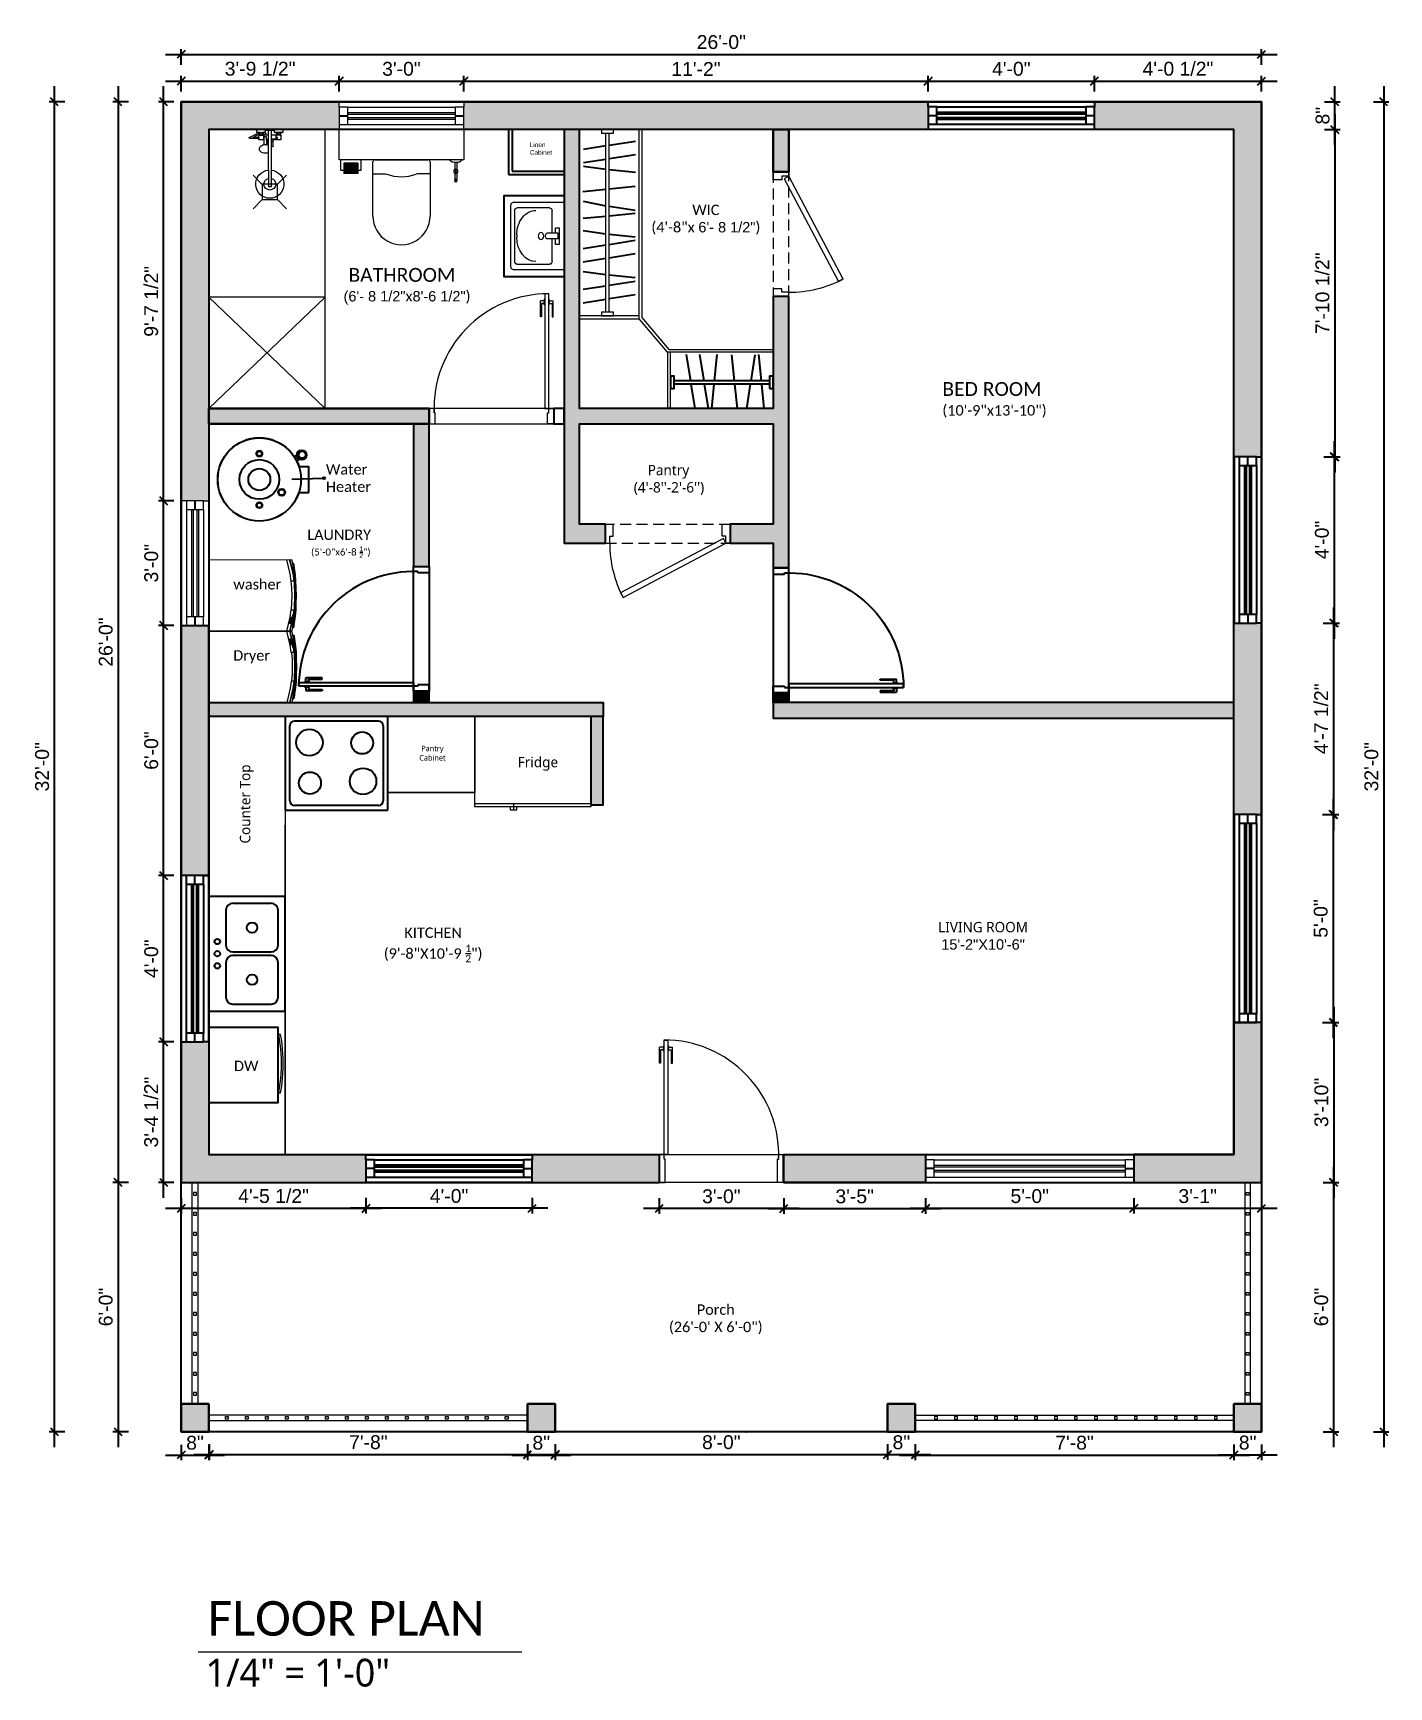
# Model space of a CAD drawing. Header units: inches. Extents: x 8555 to 8947, y -1346 to -868.
import ezdxf

# ---------------------------------------------------------------- set-up
doc = ezdxf.new("R2010")
doc.units = ezdxf.units.IN
doc.header["$MEASUREMENT"] = 0
for name, pattern in [('ACAD_ISO02W100', [15, 12, -3]), ('CACHE2', [4.7625, 3.175, -1.5875]), ('HIDDEN', [9.525, 6.35, -3.175])]:
    doc.linetypes.add(name, pattern=pattern)
for name, color, linetype, lineweight in [('A_DIMENSION-01', 7, 'Continuous', 13), ('A_DOOR', 7, 'Continuous', 13), ('A_KITCHEN FIXTURE', 7, 'Continuous', 9), ('A_RAILING', 7, 'Continuous', 13), ('A_TEXT-01', 7, 'Continuous', 9), ('A_TOILET FIXTURE', 7, 'Continuous', 5), ('A_WALL', 7, 'Continuous', 30), ('A_Wall__.30', 7, 'Continuous', 30), ('G-ANNO-TTLB', 7, 'Continuous', 9), ('Glass', 7, 'Continuous', 5), ('Wall - elevation', 7, 'Continuous', 5), ('Window - elevation', 7, 'Continuous', 5), ('Window - section', 7, 'Continuous', 9)]:
    doc.layers.add(name, color=color, linetype=linetype, lineweight=lineweight)
for name, color, linetype in [('dwgmodels.com', 7, 'Continuous'), ('H dim', 7, 'Continuous'), ('H hatch', 7, 'Continuous'), ('Möbel Fest', 7, 'Continuous'), ('PDF_Text', 7, 'Continuous'), ('S-DIM', 7, 'Continuous')]:
    doc.layers.add(name, color=color, linetype=linetype)
doc.styles.add('MtXpl_Calibri', font='calibri.ttf')
doc.styles.add('PDF Calibri', font='calibri.ttf')
doc.styles.add('Trebuchet MS', font='arial.ttf', dxfattribs={"height": 4})
doc.styles.add('Trebuchet MS_2', font='trebuc.ttf', dxfattribs={"height": 24})
doc.dimstyles.new('Linear_-_3_32__Trebuchet_MS', dxfattribs={"dimscale": 12, "dimtxt": 4, "dimasz": 0.1875, "dimexe": 0.125, "dimexo": 0.125, "dimgap": 0.125, "dimtad": 1, "dimdec": 1, "dimrnd": 0.0625, "dimzin": 3, "dimdsep": 46, "dimlunit": 4, "dimtxsty": 'Trebuchet MS', "dimblk1": 'OBLIQUE', "dimblk2": 'OBLIQUE', "dimsah": 1, "dimcen": 0.09, "dimdle": 0.375, "dimazin": 0, "dimtfac": 0.5, "dimtdec": 1, "dimtix": 1, "dimtmove": 0, "dimatfit": 3, "dimfxl": 0.25, "dimfxlon": 1, "dimtvp": 1, "dimfrac": 2, "dimtolj": 1, "dimtzin": 0, "dimarcsym": 2})

msp = doc.modelspace()

# ---------------------------------------------------------------- texts
at = {"layer": 'A_TEXT-01', "color": 0, "linetype": 'ACAD_ISO02W100'}
for s, height, style, p in [('Pantry', 3, 'Trebuchet MS_2', (8732.86, -995.84)), ("(4'-8''-2'-6'')", 3, 'Trebuchet MS_2', (8728.84, -1000.84)), ('   LAUNDRY', 3, 'MtXpl_Calibri', (8631.4, -1014.52)), ('      (5\'-0"x6\'-8 ', 2, 'MtXpl_Calibri', (8631.4, -1019.02)), ('1', 1.4, 'MtXpl_Calibri', (8649.52, -1017.79)), ('")', 2, 'MtXpl_Calibri', (8650.63, -1019.02)), ('2', 1.4, 'MtXpl_Calibri', (8649.56, -1019.67)), ('DW', 3, 'MtXpl_Calibri', (8613.39, -1167.92))]:
    msp.add_text(s, height=height, dxfattribs=dict(at, style=style)).set_placement(p)
at = {"layer": 'A_TEXT-01', "color": 0, "ltscale": 10, "attachment_point": 1, "style": 'Trebuchet MS_2'}
for s, insert, char_height, width in [('\\A1;{\\fArial|b0|i0|c0|p34;Linen \\PCabinet}', (8698.81, -899.75), 1.3318, 7.5563), ('\\pxqc;{\\fCalibri|b0|i0|c0|p34;WIC\\P(4\'-8"x \\A1;\\fArial|b0|i0|c0|p34;6\'- 8 1/2"\\A0;\\fCalibri|b0|i0|c0|p34;)}', (8728.77, -917.72), 3, 41.7629), ('{\\fCalibri|b0|i0|c0|p34;\\H1.33333x; BATHROOM\\P\\A1;\\fArial|b0|i0|c0|p34;\\H0.75x;(6\'- 8 1/2"\\A0;\\fCalibri|b0|i0|c0|p34;x\\A1;\\fArial|b0|i0|c0|p34;8\'-6 1/2"\\A0;\\fCalibri|b0|i0|c0|p34;)}', (8645.02, -935.99), 3, 41.7629), ('{\\fCalibri|b0|i0|c0|p34;\\H1.33333x;BED ROOM\\P\\H0.75x;(10\'-9"x13\'-10")}', (8817.95, -968.94), 3, 41.7629), (' Pantry Cabinet ', (8666.9, -1073.93), 1.616, 11.1947), ('Fridge', (8695.32, -1077.17), 3, 20.7817), ('\\A1;\\pxqc;{\\fCalibri|b0|i0|c0|p34;KITCHEN\\P(9\'-8"X10\'-9 \\H0.7x;\\S1/2;\\H1.42857x;")}', (8650.01, -1126.44), 3, 41.7629), ('\\pxqc;LIVING ROOM\\P{\\fArial|b0|i0|c0|p34;15\'-2"X10\'-6"}', (8808.83, -1124.83), 3, 41.7629), ('\\A1;\\pxqc;{\\fCalibri|b0|i0|c0|p34;Porch\\P(26\'-0\' X 6\'-0\\H1x;")}', (8731.64, -1235.27), 3, 41.7629)]:
    msp.add_mtext(s, dxfattribs=dict(at, insert=insert, char_height=char_height, width=width))
at = {"layer": 'A_TEXT-01', "color": 0, "ltscale": 10, "insert": (8615.08, -1102.2), "char_height": 3, "width": 24.3303, "attachment_point": 1, "rotation": 90, "style": 'Trebuchet MS_2'}
msp.add_mtext('Counter Top', dxfattribs=at)
at = {"layer": 'G-ANNO-TTLB', "color": 0, "attachment_point": 1, "style": 'Trebuchet MS_2'}
for s, insert, char_height, width in [('{\\fCalibri|b0|i0|c0|p34; FLOOR PLAN}', (8602.23, -1320.96), 10, 204.4081), (' 1/4" = 1\'-0"', (8602.44, -1337.61), 8, 81.6544)]:
    msp.add_mtext(s, dxfattribs=dict(at, insert=insert, char_height=char_height, width=width))
at = {"layer": 'PDF_Text', "color": 0, "char_height": 3, "width": 13.6861, "attachment_point": 4, "style": 'PDF Calibri'}
for s, insert in [('Water Heater', (8639.94, -996.67)), ('washer', (8613.18, -1027.35)), ('Dryer', (8613.18, -1048.26))]:
    msp.add_mtext(s, dxfattribs=dict(at, insert=insert))

# ---------------------------------------------------------------- blocks, each defined once
blk = doc.blocks.new('Wand WC 22')
at = {"layer": 'A_TOILET FIXTURE', "ltscale": 0.5, "transparency": 33554554}
for p, q in [((-0.19, 0.19), (-0.19, 0.55)), ((-0.175, 0.565), (0.175, 0.565)), ((0.19, 0.55), (0.19, 0.19)), ((-0.19, 0.47), (-0.107, 0.47)), ((-0.107, 0.47), (-0.098, 0.469)), ((0.107, 0.47), (0.098, 0.469)), ((0.19, 0.47), (0.107, 0.47))]:
    blk.add_line(p, q, dxfattribs=at)
for centre, radius, start, end in [((-0.175, 0.55), 0.015, 90, 180), ((0.175, 0.55), 0.015, 0, 90), ((0, 0.75), 0.298, 250.8176, 289.1824), ((0, 0.19), 0.19, 180, 0)]:
    blk.add_arc(centre, radius, start, end, dxfattribs=at)
blk = doc.blocks.new('sdfdsfsdfwer')
at = {"layer": 'A_TOILET FIXTURE', "ltscale": 0.5, "transparency": 33554554}
for p, q in [((-438.17, -4319.63), (-438.17, -4315.83)), ((-437.84, -4316.16), (-438.17, -4315.83)), ((-438.17, -4319.63), (-437.84, -4319.29)), ((-437.37, -4318.16), (-437.37, -4317.29)), ((-437.37, -4317.43), (-435.31, -4317.43)), ((-437.37, -4318.03), (-435.29, -4318.03)), ((-434.27, -4318.03), (-435.31, -4317.43)), ((-435.29, -4318.03), (-434.26, -4317.43)), ((-434.27, -4318.03), (-432.43, -4318.03)), ((-434.26, -4317.43), (-432.45, -4317.43))]:
    blk.add_line(p, q, dxfattribs=at)
for centre, radius in [((-434.78, -4317.71), 0.6), ((-432.17, -4317.71), 0.4), ((-432.17, -4317.71), 0.2)]:
    blk.add_circle(centre, radius, dxfattribs=at)
for centre, start, end in [((-438.97, -4317.29), 0, 45), ((-438.97, -4318.16), 315, 0)]:
    blk.add_arc(centre, 1.6, start, end, dxfattribs=at)
blk = doc.blocks.new('sdfdsfwerwe')
at = {"layer": 'A_TOILET FIXTURE', "color": 9, "ltscale": 0.5, "true_color": 0xc7c8ca, "transparency": 33554554}
for p, q in [((-437.17, -4289.41), (-437.17, -4285.41)), ((-437.17, -4285.41), (-434.17, -4285.41)), ((-437.07, -4285.41), (-437.07, -4289.41)), ((-436.97, -4285.41), (-436.97, -4289.41)), ((-436.87, -4285.41), (-436.87, -4289.41)), ((-436.67, -4285.41), (-436.67, -4289.41)), ((-436.47, -4285.41), (-436.47, -4289.41)), ((-436.22, -4285.41), (-436.22, -4289.41)), ((-435.97, -4285.41), (-435.97, -4289.41)), ((-435.67, -4285.41), (-435.67, -4289.41)), ((-435.37, -4285.41), (-435.37, -4289.41)), ((-435.07, -4285.41), (-435.07, -4289.41)), ((-434.82, -4285.41), (-434.82, -4289.41)), ((-434.57, -4285.41), (-434.57, -4289.41)), ((-434.37, -4285.41), (-434.37, -4289.41)), ((-434.27, -4285.41), (-434.27, -4289.41)), ((-434.17, -4289.41), (-434.17, -4285.41)), ((-437.17, -4289.41), (-434.17, -4289.41))]:
    blk.add_line(p, q, dxfattribs=at)
blk.add_lwpolyline([(-435.17, -4289.41), (-435.17, -4290.41), (-438.17, -4290.41), (-438.17, -4284.41), (-435.17, -4284.41), (-435.17, -4285.41)], dxfattribs=at)
blk = doc.blocks.new('sdfswer')
at = {"color": 0, "linetype": 'ByBlock', "ltscale": 0.5, "transparency": 33554554}
blk.add_lwpolyline([(8895.11, -4700.28), (8859.11, -4700.28), (8859.11, -4708.97), (8895.11, -4708.97)], close=True, dxfattribs=at)
at = {"color": 0, "linetype": 'ByBlock', "rotation": 269.9999985404243}
for name in ['sdfdsfsdfwer', 'sdfdsfwerwe']:
    blk.add_blockref(name, (13179.13, -5147.14), dxfattribs=at)
at = {"color": 0, "linetype": 'ByBlock', "ltscale": 0.5, "transparency": 33554554, "xscale": -43.47826086945853, "yscale": 43.47826086945853, "zscale": 43.47826086945853, "rotation": 359.9881066540195}
blk.add_blockref('Wand WC 22', (8877.11, -4733.54), dxfattribs=at)
blk = doc.blocks.new('sdfsfwerwe')
at = {"layer": 'A_TOILET FIXTURE', "ltscale": 0.5, "transparency": 33554554}
for p, q in [((-443.82, -4233.03), (-443.81, -4232.95)), ((-446.01, -4237.24), (-446.05, -4237.42)), ((-446.05, -4237.42), (-446.05, -4237.47)), ((-446.05, -4237.47), (-445.96, -4238)), ((-445.87, -4236.47), (-446.01, -4237.24)), ((-445.96, -4238), (-445.95, -4238.05)), ((-445.95, -4238.05), (-445.94, -4238.07)), ((-445.7, -4235.99), (-445.87, -4236.47)), ((-445.85, -4236.43), (-445.85, -4236.43)), ((-445.83, -4236.36), (-445.83, -4235.99)), ((-445.51, -4237.38), (-445.53, -4237.44)), ((-445.37, -4236.61), (-445.51, -4237.38)), ((-445.46, -4237.07), (-445.27, -4237.07)), ((-445.2, -4236.15), (-445.37, -4236.61)), ((-445.27, -4236.35), (-445.27, -4236.34)), ((-445.27, -4237.07), (-445.27, -4236.35)), ((-445.27, -4236.35), (-445.27, -4236.35)), ((-445.27, -4237.27), (-445.27, -4237.07)), ((-445.11, -4237.93), (-445.11, -4238.49)), ((-444.95, -4236.15), (-444.95, -4237.27)), ((-443.67, -4237.71), (-444.95, -4237.71)), ((-444.79, -4237.71), (-444.9, -4237.71)), ((-444.66, -4237.71), (-444.79, -4237.71)), ((-444.53, -4237.71), (-444.66, -4237.71)), ((-444.49, -4238.13), (-444.5, -4238.23)), ((-444.5, -4238.23), (-444.49, -4238.34)), ((-444.44, -4238.03), (-444.49, -4238.13)), ((-444.49, -4238.34), (-444.44, -4238.43)), ((-444.45, -4238.11), (-444.44, -4238.04)), ((-444.45, -4238.35), (-444.45, -4238.11)), ((-444.44, -4238.42), (-444.45, -4238.35)), ((-444.44, -4238.03), (-444.42, -4237.97)), ((-444.44, -4238.03), (-444.44, -4238.03)), ((-444.44, -4238.04), (-444.44, -4238.03)), ((-444.44, -4238.43), (-444.44, -4238.42)), ((-444.44, -4238.43), (-444.44, -4238.43)), ((-444.42, -4238.49), (-444.44, -4238.43)), ((-444.42, -4237.97), (-444.38, -4237.91)), ((-444.38, -4238.55), (-444.42, -4238.49)), ((-444.38, -4237.91), (-444.32, -4237.87)), ((-444.32, -4238.59), (-444.38, -4238.55)), ((-444, -4233.57), (-444.33, -4234.33)), ((-444.33, -4235.99), (-443.81, -4235.99)), ((-444.32, -4237.87), (-444.26, -4237.84)), ((-444.26, -4237.84), (-444.2, -4237.83)), ((-443.35, -4237.82), (-444.2, -4237.83)), ((-443.82, -4233.03), (-444, -4233.57)), ((-443.67, -4237.71), (-443.67, -4237.83)), ((-441.8, -4237.87), (-441.82, -4238.23)), ((-441.82, -4238.23), (-441.8, -4238.6)), ((-441.78, -4237.79), (-441.8, -4237.87)), ((-428.26, -4237.1), (-431.36, -4234)), ((-446.55, -4240.19), (-446.55, -4239.23)), ((-445.83, -4243.43), (-445.83, -4241.99)), ((-445.83, -4242.35), (-445.27, -4242.35)), ((-445.83, -4243.07), (-445.27, -4243.07)), ((-445.27, -4243.27), (-445.27, -4242.15)), ((-438.99, -4239.23), (-445.11, -4239.23)), ((-445.11, -4240.19), (-441.07, -4240.19)), ((-444.95, -4241.71), (-443.67, -4241.71)), ((-444.95, -4243.27), (-444.95, -4242.15)), ((-444.26, -4238.62), (-444.32, -4238.59)), ((-444.2, -4238.63), (-444.26, -4238.62)), ((-442.51, -4238.65), (-444.2, -4238.63)), ((-443.67, -4238.64), (-443.67, -4239.23)), ((-443.67, -4241.71), (-443.67, -4240.19)), ((-443.35, -4238.64), (-443.35, -4239.23)), ((-443.35, -4238.71), (-441.77, -4238.71)), ((-443.35, -4240.71), (-443.35, -4240.19)), ((-442.75, -4238.71), (-442.75, -4239.23)), ((-442.75, -4240.71), (-442.75, -4240.19)), ((-441.78, -4238.67), (-442.51, -4238.65)), ((-441.8, -4238.6), (-441.71, -4238.94)), ((-441.74, -4239.23), (-441.74, -4239.23)), ((-441.71, -4238.94), (-441.66, -4239.14)), ((-441.66, -4239.14), (-441.62, -4239.23)), ((-441.17, -4239.23), (-441.18, -4239.23)), ((-433.12, -4239.23), (-427.47, -4239.23)), ((-433.12, -4240.19), (-427.47, -4240.19)), ((-428.29, -4242.32), (-431.39, -4245.42)), ((-427.47, -4240.19), (-427.47, -4239.23))]:
    blk.add_line(p, q, dxfattribs=at)
at = {"layer": 'A_TOILET FIXTURE', "ltscale": 0.5, "transparency": 33554554, "flags": 128}
blk.add_lwpolyline([(-433.12, -4240.19, 19.949874), (-433.12, -4239.23), (-438.99, -4239.23), (-438.87, -4238.75), (-438.83, -4238.23), (-438.87, -4237.71), (-438.99, -4237.23), (-439.17, -4236.82), (-439.41, -4236.5), (-439.68, -4236.3), (-439.98, -4236.23), (-440.41, -4236.23), (-440.53, -4236.25), (-440.83, -4236.32), (-440.94, -4236.38), (-441.2, -4236.57), (-441.28, -4236.65), (-441.49, -4236.94), (-441.66, -4237.32), (-441.71, -4237.53), (-441.78, -4237.79), (-442.51, -4237.81), (-443.35, -4237.82), (-443.35, -4235.99), (-443.81, -4235.99), (-443.81, -4232.95, 0.853753), (-444.32, -4232.87), (-444.48, -4233.39), (-444.82, -4234.15), (-445.42, -4235.22), (-445.7, -4235.99), (-445.83, -4235.99), (-445.83, -4235.35), (-446.87, -4235.35), (-446.87, -4238.07), (-445.94, -4238.07), (-445.93, -4238.1), (-445.9, -4238.14), (-445.86, -4238.17), (-445.82, -4238.2), (-445.11, -4238.49), (-445.11, -4239.23), (-446.55, -4239.23), (-446.55, -4238.11), (-446.87, -4238.11), (-446.87, -4241.31), (-446.55, -4241.31), (-446.55, -4240.19), (-445.11, -4240.19), (-445.11, -4241.71), (-444.95, -4241.71), (-444.95, -4242.15), (-445.27, -4242.15), (-445.27, -4241.99), (-445.83, -4241.99), (-445.83, -4241.35), (-446.87, -4241.35), (-446.87, -4244.07), (-445.83, -4244.07), (-445.83, -4243.43), (-445.27, -4243.43), (-445.27, -4243.27), (-444.95, -4243.27), (-444.95, -4243.43), (-443.35, -4243.43), (-443.35, -4240.71), (-441.07, -4240.71), (-441.07, -4240.69), (-441.07, -4240.62), (-441.07, -4240.53), (-441.07, -4240.39), (-441.07, -4240.24), (-441.07, -4240.19)], format="xyb", close=True, dxfattribs=at)
for points in [[(-445.11, -4237.71), (-445.11, -4237.93), (-445.47, -4237.79), (-445.53, -4237.44), (-445.52, -4237.43), (-445.27, -4237.43), (-445.27, -4237.27), (-444.95, -4237.27), (-444.95, -4237.71)], [(-444.95, -4236.15), (-445.2, -4236.15), (-444.95, -4235.44), (-444.35, -4234.39), (-444.33, -4234.33), (-444.33, -4235.99), (-444.95, -4235.99)]]:
    blk.add_lwpolyline(points, close=True, dxfattribs=at)
at = {"layer": 'A_TOILET FIXTURE', "ltscale": 0.5, "transparency": 33554554}
for centre, radius, start, end in [((-428.35, -4239.71), 2, 193.8865, 166.1135), ((-444.07, -4241.89), 0.36, 150, 30)]:
    blk.add_arc(centre, radius, start, end, dxfattribs=at)
blk = doc.blocks.new('SFDSER')
at = {"color": 0, "linetype": 'ByBlock', "ltscale": 0.5, "transparency": 33554554}
for p, q in [((2830.36, -2785.61), (2833, -2782.97)), ((2830.36, -2790.05), (2833, -2792.69))]:
    blk.add_line(p, q, dxfattribs=at)
blk.add_lwpolyline([(2830.36, -2790.05), (2825.93, -2790.05), (2825.93, -2785.61), (2830.36, -2785.61)], close=True, dxfattribs=at)
at = {"color": 0, "linetype": 'ByBlock', "xscale": 0.8506574289050589, "yscale": 0.8506574289050589, "zscale": 0.8506574289050589}
blk.add_blockref('sdfsfwerwe', (3190.26, 818.71), dxfattribs=at)
blk = doc.blocks.new('sdfsdfwer')
at = {"layer": 'A_TOILET FIXTURE'}
for points in [[(-707.37, -4258.53), (-707.39, -4289.97), (-734.43, -4289.96), (-734.41, -4258.44), (-733.13, -4258.12), (-730.49, -4257.8), (-725.69, -4257.48), (-720.89, -4257.32), (-716.09, -4257.49), (-711.37, -4257.81), (-708.73, -4258.13)], [(-730.49, -4257.72), (-731.05, -4257.72), (-730.65, -4257.72)], [(-713.45, -4257.97), (-713.37, -4257.97), (-713.29, -4258.05), (-713.21, -4258.05), (-713.13, -4258.13), (-713.13, -4258.21), (-713.13, -4258.29), (-713.21, -4258.21), (-713.37, -4258.21), (-713.61, -4258.13), (-713.69, -4258.13), (-713.69, -4258.05), (-713.61, -4258.05)], [(-712.49, -4258.21), (-712.41, -4258.21), (-712.33, -4258.21), (-712.25, -4258.29), (-712.25, -4258.37), (-712.25, -4258.45), (-712.33, -4258.37), (-712.49, -4258.37), (-712.65, -4258.37), (-712.73, -4258.37), (-712.73, -4258.29), (-712.65, -4258.21), (-712.57, -4258.21)], [(-712.01, -4258.69), (-711.37, -4258.77), (-710.73, -4258.93), (-710.33, -4259.09), (-710.17, -4259.25), (-710.41, -4259.33), (-710.81, -4259.33), (-711.45, -4259.17), (-712.09, -4259.01), (-712.49, -4258.85), (-712.65, -4258.69), (-712.49, -4258.61)], [(-711.77, -4258.29), (-711.69, -4258.37), (-711.61, -4258.37), (-711.53, -4258.45), (-711.53, -4258.53), (-711.77, -4258.53), (-711.93, -4258.45), (-712.01, -4258.45), (-711.93, -4258.37)], [(-711.53, -4258.53), (-711.53, -4258.45), (-711.53, -4258.53)], [(-711.05, -4258.45), (-710.97, -4258.45), (-710.89, -4258.45), (-710.89, -4258.53), (-710.81, -4258.53), (-710.73, -4258.61), (-710.73, -4258.69), (-710.81, -4258.69), (-710.97, -4258.61), (-711.21, -4258.61), (-711.21, -4258.53), (-711.13, -4258.45)], [(-711.21, -4258.53), (-711.21, -4258.61), (-711.21, -4258.53)], [(-710.33, -4258.61), (-710.25, -4258.61), (-710.17, -4258.61), (-710.09, -4258.69), (-710.01, -4258.77), (-710.01, -4258.85), (-710.09, -4258.77), (-710.25, -4258.77), (-710.41, -4258.69), (-710.49, -4258.69), (-710.41, -4258.61)], [(-710.49, -4258.69), (-710.41, -4258.69), (-710.49, -4258.69)], [(-709.37, -4258.69), (-709.29, -4258.69), (-709.21, -4258.77), (-709.13, -4258.85), (-709.05, -4258.93), (-709.05, -4259.01), (-709.13, -4258.93), (-709.37, -4258.93), (-709.53, -4258.85), (-709.61, -4258.85), (-709.61, -4258.77), (-709.53, -4258.77), (-709.45, -4258.69)], [(-706.09, -4258.13), (-703.53, -4257.89), (-698.73, -4257.49), (-693.93, -4257.34), (-689.13, -4257.5), (-684.33, -4257.82), (-681.61, -4258.14), (-680.41, -4258.46), (-680.43, -4289.98), (-707.39, -4289.97), (-707.37, -4258.53)], [(-705.21, -4258.77), (-705.13, -4258.77), (-705.13, -4258.85), (-705.21, -4258.85), (-705.45, -4258.93), (-705.61, -4258.93), (-705.77, -4259.01), (-705.77, -4258.93), (-705.69, -4258.85), (-705.61, -4258.77), (-705.53, -4258.77), (-705.45, -4258.69), (-705.37, -4258.69)], [(-704.33, -4258.61), (-704.33, -4258.69), (-704.25, -4258.69), (-704.33, -4258.69), (-704.49, -4258.77), (-704.65, -4258.77), (-704.73, -4258.85), (-704.73, -4258.77), (-704.73, -4258.69), (-704.65, -4258.61), (-704.57, -4258.61), (-704.49, -4258.61), (-704.41, -4258.61)], [(-702.09, -4258.69), (-702.25, -4258.85), (-702.73, -4259.01), (-703.29, -4259.17), (-703.93, -4259.33), (-704.41, -4259.33), (-704.57, -4259.25), (-704.41, -4259.09), (-704.01, -4258.93), (-703.37, -4258.77), (-702.81, -4258.69), (-702.33, -4258.61)], [(-704.33, -4258.69), (-704.25, -4258.69), (-704.33, -4258.69)], [(-703.61, -4258.45), (-703.53, -4258.53), (-703.53, -4258.61), (-703.61, -4258.61), (-703.77, -4258.61), (-703.93, -4258.69), (-704.01, -4258.69), (-704.01, -4258.61), (-703.93, -4258.53), (-703.85, -4258.45), (-703.77, -4258.45), (-703.69, -4258.45)], [(-702.89, -4258.37), (-702.81, -4258.37), (-702.81, -4258.45), (-702.89, -4258.45), (-703.05, -4258.53), (-703.21, -4258.53), (-703.29, -4258.53), (-703.29, -4258.45), (-703.21, -4258.45), (-703.13, -4258.37), (-703.05, -4258.37), (-702.97, -4258.29)], [(-702.17, -4258.21), (-702.09, -4258.29), (-702.01, -4258.37), (-702.09, -4258.37), (-702.33, -4258.37), (-702.49, -4258.37), (-702.57, -4258.45), (-702.57, -4258.37), (-702.49, -4258.29), (-702.41, -4258.21), (-702.33, -4258.21), (-702.25, -4258.21)], [(-701.21, -4258.05), (-701.13, -4258.05), (-701.05, -4258.13), (-701.13, -4258.13), (-701.37, -4258.21), (-701.61, -4258.21), (-701.69, -4258.29), (-701.69, -4258.21), (-701.61, -4258.13), (-701.53, -4258.05), (-701.45, -4258.05), (-701.37, -4257.97), (-701.29, -4257.97)]]:
    blk.add_lwpolyline(points, close=True, dxfattribs=at)
for points in [[(-726.25, -4257.4), (-726.33, -4257.48), (-726.33, -4258.76), (-729.05, -4259.16), (-731.77, -4259.72), (-734.41, -4260.44)], [(-734.41, -4259.24), (-731.77, -4258.6), (-729.05, -4258.04), (-726.33, -4257.64), (-729.05, -4258.04), (-731.77, -4258.6), (-734.41, -4259.32)], [(-718.81, -4257.24), (-718.17, -4257.24), (-715.45, -4257.49), (-715.53, -4257.41), (-713.37, -4257.57), (-711.69, -4257.65), (-710.57, -4257.73), (-710.25, -4257.73), (-710.41, -4257.65), (-710.01, -4257.73), (-709.21, -4257.97), (-708.89, -4258.05), (-708.89, -4257.73), (-709.29, -4257.65), (-710.49, -4257.49), (-711.29, -4257.33), (-713.05, -4257.17), (-715.37, -4256.93), (-718.01, -4256.84), (-720.89, -4256.76), (-723.77, -4256.84), (-726.41, -4256.92), (-728.73, -4257.16), (-730.49, -4257.32), (-731.29, -4257.48), (-732.49, -4257.64), (-732.89, -4257.72), (-732.49, -4257.72), (-731.29, -4257.64), (-729.37, -4257.48), (-726.89, -4257.4), (-724.01, -4257.24), (-717.77, -4257.24), (-714.89, -4257.41), (-712.41, -4257.49), (-710.49, -4257.65), (-709.29, -4257.73), (-708.89, -4257.73)], [(-722.97, -4257.24), (-723.61, -4257.24), (-726.25, -4257.4), (-728.41, -4257.56), (-730.09, -4257.64), (-731.21, -4257.72), (-731.29, -4257.72), (-731.53, -4257.72), (-731.37, -4257.64), (-731.77, -4257.72), (-732.57, -4257.96), (-732.89, -4258.04), (-732.89, -4257.72)], [(-709.85, -4257.57), (-710.17, -4257.57), (-711.29, -4257.49), (-713.05, -4257.41), (-715.37, -4257.25), (-718.01, -4257.16), (-723.77, -4257.16), (-726.41, -4257.24), (-728.73, -4257.4), (-730.49, -4257.48), (-731.53, -4257.56), (-731.93, -4257.56)], [(-731.45, -4257.64), (-731.05, -4257.72)], [(-729.93, -4257.64), (-730.65, -4257.64)], [(-715.45, -4258.69), (-718.17, -4258.44), (-720.89, -4258.36), (-723.61, -4258.44), (-726.33, -4258.68)], [(-715.53, -4257.41), (-717.45, -4257.32)], [(-715.45, -4257.49), (-715.45, -4258.77), (-712.73, -4259.17), (-710.01, -4259.73), (-707.37, -4260.45), (-704.73, -4259.73), (-702.09, -4259.17), (-699.37, -4258.77), (-699.37, -4257.49)], [(-709.53, -4258.77), (-710.01, -4258.61), (-712.73, -4258.05), (-715.45, -4257.65), (-712.73, -4258.05), (-710.01, -4258.61), (-709.45, -4258.69)], [(-710.73, -4257.73), (-710.25, -4257.65)], [(-709.05, -4258.85), (-707.37, -4259.33), (-705.69, -4258.85), (-707.37, -4259.25), (-709.13, -4258.85)], [(-696.01, -4257.25), (-696.65, -4257.25), (-699.37, -4257.49), (-699.21, -4257.41), (-701.45, -4257.57), (-703.13, -4257.65), (-704.17, -4257.73), (-704.57, -4257.73), (-704.33, -4257.65), (-704.73, -4257.73), (-705.61, -4257.97), (-705.85, -4258.05), (-705.85, -4257.73), (-705.45, -4257.65), (-704.25, -4257.49), (-703.45, -4257.33), (-701.69, -4257.17), (-699.45, -4256.93), (-696.73, -4256.85), (-693.85, -4256.78), (-691.05, -4256.86), (-688.33, -4256.94), (-686.09, -4257.18), (-684.33, -4257.34), (-683.53, -4257.5), (-682.33, -4257.66), (-681.93, -4257.74), (-682.33, -4257.74), (-683.53, -4257.66), (-685.37, -4257.5), (-687.85, -4257.42), (-690.81, -4257.26), (-696.97, -4257.25), (-699.85, -4257.41), (-702.33, -4257.49), (-704.25, -4257.65), (-705.45, -4257.73), (-705.85, -4257.73)], [(-705.29, -4258.77), (-704.73, -4258.61), (-702.09, -4258.05), (-699.37, -4257.65), (-702.09, -4258.05), (-704.73, -4258.61), (-705.29, -4258.69)], [(-704.97, -4257.57), (-704.57, -4257.57), (-703.45, -4257.49), (-701.69, -4257.41), (-699.45, -4257.25), (-696.73, -4257.17), (-691.05, -4257.18), (-688.33, -4257.26), (-686.09, -4257.42), (-684.33, -4257.5), (-683.21, -4257.58), (-682.81, -4257.58)], [(-704.09, -4257.73), (-704.49, -4257.65)], [(-699.37, -4258.69), (-696.65, -4258.45), (-693.85, -4258.38), (-691.13, -4258.46), (-688.41, -4258.7)], [(-699.21, -4257.41), (-697.29, -4257.33)], [(-691.77, -4257.26), (-691.13, -4257.26), (-688.57, -4257.42), (-686.33, -4257.58), (-684.65, -4257.66), (-683.61, -4257.74), (-683.45, -4257.74), (-683.21, -4257.74), (-683.45, -4257.66)], [(-688.57, -4257.42), (-688.41, -4257.5), (-688.41, -4258.78), (-685.69, -4259.18), (-683.05, -4259.74), (-680.41, -4260.46)], [(-680.41, -4259.26), (-683.05, -4258.62), (-685.69, -4258.06), (-688.41, -4257.66), (-685.69, -4258.06), (-683.05, -4258.62), (-680.41, -4259.34)], [(-684.89, -4257.66), (-684.09, -4257.66)], [(-684.33, -4257.74), (-683.77, -4257.74), (-684.09, -4257.74), (-684.25, -4257.74)], [(-683.29, -4257.66), (-683.69, -4257.74)], [(-681.93, -4257.74), (-681.93, -4258.06), (-682.17, -4257.98), (-683.05, -4257.74), (-683.37, -4257.66)]]:
    blk.add_lwpolyline(points, dxfattribs=at)
blk = doc.blocks.new('Refrigerator-2 door - 36 in top')
for p, q in [((0, -26.999999), (36, -26.999999)), ((11, -27.999999), (11, -28.999999)), ((11, -28.999999), (13, -28.999999)), ((12, -26.999999), (12, -28.999999)), ((13, -28.999999), (13, -27.999999))]:
    blk.add_line(p, q)
blk.add_lwpolyline([(0, -27.999999), (0, 0), (36, 0), (36, -27.999999)], close=True)
blk = doc.blocks.new('_Oblique')
at = {"color": 0, "linetype": 'ByBlock', "lineweight": -2}
blk.add_line((-0.5, -0.5), (0.5, 0.5), dxfattribs=at)
blk = doc.blocks.new('*D11')
at = {"layer": 'A_DIMENSION-01', "color": 0, "lineweight": -2, "transparency": 16777216}
for p, q in [((8598.12, -877.33), (8598.12, -872.83)), ((8910.12, -877.33), (8910.12, -872.83)), ((8593.62, -874.33), (8914.62, -874.33))]:
    blk.add_line(p, q, dxfattribs=at)
at = {"layer": 'Defpoints', "color": 0, "transparency": 16777216}
for p in [(8910.12, -874.33), (8598.12, -888.03), (8910.12, -888.03)]:
    blk.add_point(p, dxfattribs=at)
at = {"layer": 'A_DIMENSION-01', "color": 0, "lineweight": -2, "transparency": 16777216, "xscale": 2.25, "yscale": 2.25, "zscale": 2.25, "rotation": 180}
blk.add_blockref('_Oblique', (8598.12, -874.33), dxfattribs=at)
at = {"layer": 'A_DIMENSION-01', "color": 0, "lineweight": -2, "transparency": 16777216, "xscale": 2.25, "yscale": 2.25, "zscale": 2.25}
blk.add_blockref('_Oblique', (8910.12, -874.33), dxfattribs=at)
at = {"layer": 'A_DIMENSION-01', "color": 0, "transparency": 16777216, "insert": (8754.12, -870.79), "char_height": 4, "attachment_point": 5, "style": 'Trebuchet MS'}
blk.add_mtext('\\A1;26\'-0"', dxfattribs=at)
blk = doc.blocks.new('*D12')
at = {"layer": 'A_DIMENSION-01', "color": 0, "lineweight": -2, "transparency": 16777216}
for p, q in [((8582.9, -888.03), (8578.4, -888.03)), ((8579.9, -883.53), (8579.9, -1204.53)), ((8582.9, -1200.03), (8578.4, -1200.03))]:
    blk.add_line(p, q, dxfattribs=at)
at = {"layer": 'Defpoints', "color": 0, "transparency": 16777216}
for p in [(8598.12, -888.03), (8579.9, -1200.03), (8598.12, -1200.03)]:
    blk.add_point(p, dxfattribs=at)
at = {"layer": 'A_DIMENSION-01', "color": 0, "lineweight": -2, "transparency": 16777216, "xscale": 2.25, "yscale": 2.25, "zscale": 2.25}
for p, rotation in [((8579.9, -888.03), 90), ((8579.9, -1200.03), 270)]:
    blk.add_blockref('_Oblique', p, dxfattribs=dict(at, rotation=rotation))
at = {"layer": 'A_DIMENSION-01', "color": 0, "transparency": 16777216, "insert": (8576.36, -1044.03), "char_height": 4, "attachment_point": 5, "rotation": 90, "style": 'Trebuchet MS'}
blk.add_mtext('\\A1;26\'-0"', dxfattribs=at)
blk = doc.blocks.new('*D13')
at = {"layer": 'A_DIMENSION-01', "color": 0, "lineweight": -2, "transparency": 16777216}
for p, q in [((8579.9, -1195.53), (8579.9, -1276.53)), ((8582.9, -1200.03), (8578.4, -1200.03)), ((8582.9, -1272.03), (8578.4, -1272.03))]:
    blk.add_line(p, q, dxfattribs=at)
at = {"layer": 'Defpoints', "color": 0, "transparency": 16777216}
for p in [(8598.12, -1200.03), (8579.9, -1272.03), (8598.12, -1272.03)]:
    blk.add_point(p, dxfattribs=at)
at = {"layer": 'A_DIMENSION-01', "color": 0, "lineweight": -2, "transparency": 16777216, "xscale": 2.25, "yscale": 2.25, "zscale": 2.25}
for p, rotation in [((8579.9, -1200.03), 90), ((8579.9, -1272.03), 270)]:
    blk.add_blockref('_Oblique', p, dxfattribs=dict(at, rotation=rotation))
at = {"layer": 'A_DIMENSION-01', "color": 0, "transparency": 16777216, "insert": (8576.36, -1236.03), "char_height": 4, "attachment_point": 5, "rotation": 90, "style": 'Trebuchet MS'}
blk.add_mtext('\\A1;6\'-0"', dxfattribs=at)
blk = doc.blocks.new('*D14')
at = {"layer": 'A_DIMENSION-01', "color": 0, "lineweight": -2, "transparency": 16777216}
for p, q in [((8564.52, -888.03), (8560.02, -888.03)), ((8561.52, -1276.53), (8561.52, -883.53)), ((8564.52, -1272.03), (8560.02, -1272.03))]:
    blk.add_line(p, q, dxfattribs=at)
at = {"layer": 'Defpoints', "color": 0, "transparency": 16777216}
for p in [(8561.52, -888.03), (8598.12, -888.03), (8598.12, -1272.03)]:
    blk.add_point(p, dxfattribs=at)
at = {"layer": 'A_DIMENSION-01', "color": 0, "lineweight": -2, "transparency": 16777216, "xscale": 2.25, "yscale": 2.25, "zscale": 2.25}
for p, rotation in [((8561.52, -888.03), 90), ((8561.52, -1272.03), 270)]:
    blk.add_blockref('_Oblique', p, dxfattribs=dict(at, rotation=rotation))
at = {"layer": 'A_DIMENSION-01', "color": 0, "transparency": 16777216, "insert": (8557.98, -1080.03), "char_height": 4, "attachment_point": 5, "rotation": 90, "style": 'Trebuchet MS'}
blk.add_mtext('\\A1;32\'-0"', dxfattribs=at)
blk = doc.blocks.new('*U51')
at = {"color": 18, "linetype": 'ByBlock', "true_color": 0x000000}
for points in [[(0, 6.46), (0, 7.92), (48, 7.92), (48, 6.46)], [(2.5, 6.46), (45.5, 6.46)], [(2.5, 4.96), (45.5, 4.96)], [(0, 1.46), (0, 0), (48, 0), (48, 1.46)], [(2.5, 4.46), (45.5, 4.46)], [(2.5, 3.46), (45.5, 3.46)], [(2.5, 2.96), (45.5, 2.96)], [(2.5, 1.46), (45.5, 1.46)]]:
    blk.add_lwpolyline(points, dxfattribs=at)
for points in [[(0, 1.46), (2.5, 1.46), (2.5, 6.46), (0, 6.46)], [(45.5, 1.46), (48, 1.46), (48, 6.46), (45.5, 6.46)]]:
    blk.add_lwpolyline(points, close=True, dxfattribs=at)
blk = doc.blocks.new('*D17')
at = {"layer": 'Defpoints', "color": 0, "transparency": 16777216}
for p in [(8917.77, -888.03), (8931.3, -888.03), (8915.27, -896.03)]:
    blk.add_point(p, dxfattribs=at)
at = {"layer": 'S-DIM', "color": 0, "lineweight": -2, "transparency": 16777216}
for p, q in [((8928.3, -888.03), (8932.8, -888.03)), ((8931.3, -900.53), (8931.3, -883.53)), ((8928.3, -896.03), (8932.8, -896.03))]:
    blk.add_line(p, q, dxfattribs=at)
at = {"layer": 'S-DIM', "color": 0, "lineweight": -2, "transparency": 16777216, "xscale": 2.25, "yscale": 2.25, "zscale": 2.25}
for p, rotation in [((8931.3, -888.03), 90), ((8931.3, -896.03), 270)]:
    blk.add_blockref('_Oblique', p, dxfattribs=dict(at, rotation=rotation))
at = {"layer": 'S-DIM', "color": 0, "transparency": 16777216, "insert": (8927.76, -892.03), "char_height": 4, "attachment_point": 5, "rotation": 90, "style": 'Trebuchet MS'}
blk.add_mtext('\\A1;8"', dxfattribs=at)
blk = doc.blocks.new('*U52')
at = {"layer": 'Glass', "color": 18, "true_color": 0x000000}
for points in [[(2.5, 5), (33.5, 5)], [(2.5, 4.5), (33.5, 4.5)], [(2.5, 3.5), (33.5, 3.5)], [(2.5, 3), (33.5, 3)]]:
    blk.add_lwpolyline(points, dxfattribs=at)
at = {"layer": 'Wall - elevation', "color": 18, "true_color": 0x000000}
for points in [[(0, 6.5), (0, 7.99), (36, 7.99), (36, 6.5)], [(0, 1.5), (0, 0), (36, 0), (36, 1.5)]]:
    blk.add_lwpolyline(points, dxfattribs=at)
at = {"layer": 'Window - elevation', "color": 18, "true_color": 0x000000}
for points in [[(2.5, 6.5), (33.5, 6.5)], [(2.5, 1.5), (33.5, 1.5)]]:
    blk.add_lwpolyline(points, dxfattribs=at)
at = {"layer": 'Window - section', "color": 18, "true_color": 0x000000}
for points in [[(0, 1.5), (2.5, 1.5), (2.5, 6.5), (0, 6.5)], [(33.5, 1.5), (36, 1.5), (36, 6.5), (33.5, 6.5)]]:
    blk.add_lwpolyline(points, close=True, dxfattribs=at)
blk = doc.blocks.new('*U53')
at = {"color": 18, "linetype": 'ByBlock', "true_color": 0x000000}
for points in [[(0, 6.46), (0, 7.92), (60.06, 7.92), (60.06, 6.46)], [(2.5, 6.46), (57.56, 6.46)], [(2.5, 4.96), (57.56, 4.96)], [(0, 1.46), (0, 0), (60.06, 0), (60.06, 1.46)], [(2.5, 4.46), (57.56, 4.46)], [(2.5, 3.46), (57.56, 3.46)], [(2.5, 2.96), (57.56, 2.96)], [(2.5, 1.46), (57.56, 1.46)]]:
    blk.add_lwpolyline(points, dxfattribs=at)
for points in [[(0, 1.46), (2.5, 1.46), (2.5, 6.46), (0, 6.46)], [(57.56, 1.46), (60.06, 1.46), (60.06, 6.46), (57.56, 6.46)]]:
    blk.add_lwpolyline(points, close=True, dxfattribs=at)
blk = doc.blocks.new('*U55')
at = {"layer": 'Glass', "color": 18, "true_color": 0x000000}
for points in [[(2.5, 5), (57.62, 5)], [(2.5, 4.5), (57.62, 4.5)], [(2.5, 3.5), (57.62, 3.5)], [(2.5, 3), (57.62, 3)]]:
    blk.add_lwpolyline(points, dxfattribs=at)
at = {"layer": 'Wall - elevation', "color": 18, "true_color": 0x000000}
for points in [[(0, 6.5), (0, 8), (60.12, 8), (60.12, 6.5)], [(0, 1.5), (0, 0), (60.12, 0), (60.12, 1.5)]]:
    blk.add_lwpolyline(points, dxfattribs=at)
at = {"layer": 'Window - elevation', "color": 18, "true_color": 0x000000}
for points in [[(2.5, 6.5), (57.62, 6.5)], [(2.5, 1.5), (57.62, 1.5)]]:
    blk.add_lwpolyline(points, dxfattribs=at)
at = {"layer": 'Window - section', "color": 18, "true_color": 0x000000}
for points in [[(0, 1.5), (2.5, 1.5), (2.5, 6.5), (0, 6.5)], [(57.62, 1.5), (60.12, 1.5), (60.12, 6.5), (57.62, 6.5)]]:
    blk.add_lwpolyline(points, close=True, dxfattribs=at)
blk = doc.blocks.new('*U54')
at = {"layer": 'Glass', "color": 18, "true_color": 0x000000}
for points in [[(2.5, 4.96), (33.5, 4.96)], [(2.5, 4.46), (33.5, 4.46)], [(2.5, 3.46), (33.5, 3.46)], [(2.5, 2.96), (33.5, 2.96)]]:
    blk.add_lwpolyline(points, dxfattribs=at)
at = {"layer": 'Wall - elevation', "color": 18, "true_color": 0x000000}
for points in [[(0, 6.46), (0, 7.92), (36, 7.92), (36, 6.46)], [(0, 1.46), (0, 0), (36, 0), (36, 1.46)]]:
    blk.add_lwpolyline(points, dxfattribs=at)
at = {"layer": 'Window - elevation', "color": 18, "true_color": 0x000000}
for points in [[(2.5, 6.46), (33.5, 6.46)], [(2.5, 1.46), (33.5, 1.46)]]:
    blk.add_lwpolyline(points, dxfattribs=at)
at = {"layer": 'Window - section', "color": 18, "true_color": 0x000000}
for points in [[(0, 1.46), (2.5, 1.46), (2.5, 6.46), (0, 6.46)], [(33.5, 1.46), (36, 1.46), (36, 6.46), (33.5, 6.46)]]:
    blk.add_lwpolyline(points, close=True, dxfattribs=at)
blk = doc.blocks.new('water heater 150L top_dwgmodels.com')
at = {"color": 0}
for p, q in [((-0.065, -0.1997), (-0.065, -0.25)), ((-0.065, -0.25), (0.065, -0.25)), ((0.065, -0.1997), (0.065, -0.25)), ((0.094, -0.1878), (0.1015, -0.2008)), ((0.1156, -0.1753), (0.1231, -0.1883))]:
    blk.add_line(p, q, dxfattribs=at)
for centre, radius in [((0, 0), 0.21), ((0, 0), 0.1), ((-0.13, 0), 0.015), ((-0.13, 0), 0.0125), ((-0.13, 0), 0.0125), ((0, 0), 0.055), ((0.13, 0), 0.015), ((0.13, 0), 0.0125), ((0.13, 0), 0.0125), ((-0.065, -0.1126), 0.018), ((-0.065, -0.1126), 0.015), ((0.1231, -0.2133), 0.025), ((0.1247, -0.2159), 0.0175)]:
    blk.add_circle(centre, radius, dxfattribs=at)
blk = doc.blocks.new('fsd')
at = {"color": 0, "linetype": 'ByBlock', "ltscale": 10}
for p, q in [((8895.39, -4830.38), (8895.39, -4828.94)), ((8896.65, -4830.38), (8895.39, -4830.38)), ((8896.65, -4830.74), (8896.65, -4830.38)), ((8899.89, -4830.75), (8896.65, -4830.74)), ((8899.89, -4828.95), (8899.89, -4830.75)), ((8869, -4861.09), (8864.36, -4861.09)), ((8864.36, -4862.23), (8864.36, -4861.09)), ((8865.08, -4861.43), (8869, -4861.43)), ((8865.08, -4862.23), (8865.08, -4861.43)), ((8869, -4861.43), (8869, -4861.09)), ((8895.39, -4863.5), (8862.27, -4863.5)), ((8862.29, -4862.42), (8895.39, -4862.42)), ((8862.29, -4863.5), (8862.29, -4862.42)), ((8863.97, -4862.42), (8863.97, -4862.23)), ((8863.97, -4862.23), (8864.72, -4862.23)), ((8863.97, -4863.5), (8863.97, -4863.68)), ((8863.97, -4863.68), (8864.72, -4863.68)), ((8864.36, -4863.68), (8864.36, -4864.83)), ((8869, -4864.83), (8864.36, -4864.83)), ((8865.48, -4862.23), (8864.72, -4862.23)), ((8865.48, -4863.68), (8864.72, -4863.68)), ((8865.08, -4863.68), (8865.08, -4864.49)), ((8865.08, -4864.49), (8869, -4864.49)), ((8865.48, -4862.42), (8865.48, -4862.23)), ((8865.48, -4863.5), (8865.48, -4863.68)), ((8869, -4864.49), (8869, -4864.83)), ((8895.39, -4862.42), (8895.39, -4863.5)), ((8896.65, -4863.5), (8895.39, -4863.5)), ((8895.39, -4863.5), (8895.39, -4864.94)), ((8896.65, -4863.14), (8896.65, -4863.5)), ((8899.89, -4863.14), (8896.65, -4863.14)), ((8899.89, -4864.94), (8899.89, -4863.14))]:
    blk.add_line(p, q, dxfattribs=at)
blk.add_lwpolyline([(8895.39, -4864.94), (8895.39, -4828.94), (8899.89, -4828.94), (8899.89, -4864.94)], close=True, dxfattribs=at)
blk.add_arc((8895.39, -4863.5), 33.12, 87.8197, 180, dxfattribs=at)
blk = doc.blocks.new('*D20')
at = {"layer": 'A_DIMENSION-01', "color": 0, "lineweight": -2, "transparency": 16777216}
for p, q in [((8593.05, -1204.53), (8593.05, -1154.95)), ((8596.05, -1159.45), (8591.55, -1159.45)), ((8596.05, -1200.03), (8591.55, -1200.03))]:
    blk.add_line(p, q, dxfattribs=at)
at = {"layer": 'Defpoints', "color": 0, "transparency": 16777216}
for p in [(8593.05, -1159.45), (8598.12, -1159.45), (8598.12, -1200.03)]:
    blk.add_point(p, dxfattribs=at)
at = {"layer": 'A_DIMENSION-01', "color": 0, "lineweight": -2, "transparency": 16777216, "xscale": 2.25, "yscale": 2.25, "zscale": 2.25}
for p, rotation in [((8593.05, -1159.45), 90), ((8593.05, -1200.03), 270)]:
    blk.add_blockref('_Oblique', p, dxfattribs=dict(at, rotation=rotation))
at = {"layer": 'A_DIMENSION-01', "color": 0, "transparency": 16777216, "insert": (8589.48, -1179.74), "char_height": 4, "attachment_point": 5, "rotation": 90, "style": 'Trebuchet MS'}
blk.add_mtext('\\A1;3\'-4 1/2"', dxfattribs=at)
blk = doc.blocks.new('*D21')
at = {"layer": 'A_DIMENSION-01', "color": 0, "lineweight": -2, "transparency": 16777216}
for p, q in [((8593.05, -1163.95), (8593.05, -1106.95)), ((8596.05, -1111.45), (8591.55, -1111.45)), ((8596.05, -1159.45), (8591.55, -1159.45))]:
    blk.add_line(p, q, dxfattribs=at)
at = {"layer": 'Defpoints', "color": 0, "transparency": 16777216}
for p in [(8593.05, -1111.45), (8598.12, -1111.45), (8598.12, -1159.45)]:
    blk.add_point(p, dxfattribs=at)
at = {"layer": 'A_DIMENSION-01', "color": 0, "lineweight": -2, "transparency": 16777216, "xscale": 2.25, "yscale": 2.25, "zscale": 2.25}
for p, rotation in [((8593.05, -1111.45), 90), ((8593.05, -1159.45), 270)]:
    blk.add_blockref('_Oblique', p, dxfattribs=dict(at, rotation=rotation))
at = {"layer": 'A_DIMENSION-01', "color": 0, "transparency": 16777216, "insert": (8589.5, -1135.45), "char_height": 4, "attachment_point": 5, "rotation": 90, "style": 'Trebuchet MS'}
blk.add_mtext('\\A1;4\'-0"', dxfattribs=at)
blk = doc.blocks.new('*D22')
at = {"layer": 'A_DIMENSION-01', "color": 0, "lineweight": -2, "transparency": 16777216}
for p, q in [((8593.05, -1115.95), (8593.05, -1034.75)), ((8596.05, -1039.25), (8591.55, -1039.25)), ((8596.05, -1111.45), (8591.55, -1111.45))]:
    blk.add_line(p, q, dxfattribs=at)
at = {"layer": 'Defpoints', "color": 0, "transparency": 16777216}
for p in [(8593.05, -1039.25), (8598.12, -1039.25), (8598.12, -1111.45)]:
    blk.add_point(p, dxfattribs=at)
at = {"layer": 'A_DIMENSION-01', "color": 0, "lineweight": -2, "transparency": 16777216, "xscale": 2.25, "yscale": 2.25, "zscale": 2.25}
for p, rotation in [((8593.05, -1039.25), 90), ((8593.05, -1111.45), 270)]:
    blk.add_blockref('_Oblique', p, dxfattribs=dict(at, rotation=rotation))
at = {"layer": 'A_DIMENSION-01', "color": 0, "transparency": 16777216, "insert": (8589.5, -1075.35), "char_height": 4, "attachment_point": 5, "rotation": 90, "style": 'Trebuchet MS'}
blk.add_mtext('\\A1;6\'-0"', dxfattribs=at)
blk = doc.blocks.new('*D23')
at = {"layer": 'A_DIMENSION-01', "color": 0, "lineweight": -2, "transparency": 16777216}
for p, q in [((8593.05, -1043.75), (8593.05, -998.75)), ((8596.05, -1003.25), (8591.55, -1003.25)), ((8596.05, -1039.25), (8591.55, -1039.25))]:
    blk.add_line(p, q, dxfattribs=at)
at = {"layer": 'Defpoints', "color": 0, "transparency": 16777216}
for p in [(8593.05, -1003.25), (8598.12, -1003.25), (8598.12, -1039.25)]:
    blk.add_point(p, dxfattribs=at)
at = {"layer": 'A_DIMENSION-01', "color": 0, "lineweight": -2, "transparency": 16777216, "xscale": 2.25, "yscale": 2.25, "zscale": 2.25}
for p, rotation in [((8593.05, -1003.25), 90), ((8593.05, -1039.25), 270)]:
    blk.add_blockref('_Oblique', p, dxfattribs=dict(at, rotation=rotation))
at = {"layer": 'A_DIMENSION-01', "color": 0, "transparency": 16777216, "insert": (8589.5, -1021.25), "char_height": 4, "attachment_point": 5, "rotation": 90, "style": 'Trebuchet MS'}
blk.add_mtext('\\A1;3\'-0"', dxfattribs=at)
blk = doc.blocks.new('*D24')
at = {"layer": 'A_DIMENSION-01', "color": 0, "lineweight": -2, "transparency": 16777216}
for p, q in [((8596.05, -888.03), (8591.55, -888.03)), ((8593.05, -1007.75), (8593.05, -883.53)), ((8596.05, -1003.25), (8591.55, -1003.25))]:
    blk.add_line(p, q, dxfattribs=at)
at = {"layer": 'Defpoints', "color": 0, "transparency": 16777216}
for p in [(8593.05, -888.03), (8598.12, -888.03), (8598.12, -1003.25)]:
    blk.add_point(p, dxfattribs=at)
at = {"layer": 'A_DIMENSION-01', "color": 0, "lineweight": -2, "transparency": 16777216, "xscale": 2.25, "yscale": 2.25, "zscale": 2.25}
for p, rotation in [((8593.05, -888.03), 90), ((8593.05, -1003.25), 270)]:
    blk.add_blockref('_Oblique', p, dxfattribs=dict(at, rotation=rotation))
at = {"layer": 'A_DIMENSION-01', "color": 0, "transparency": 16777216, "insert": (8589.48, -945.64), "char_height": 4, "attachment_point": 5, "rotation": 90, "style": 'Trebuchet MS'}
blk.add_mtext('\\A1;9\'-7 1/2"', dxfattribs=at)
blk = doc.blocks.new('*D25')
at = {"layer": 'A_DIMENSION-01', "color": 0, "lineweight": -2, "transparency": 16777216}
for p, q in [((8593.62, -882.05), (8648.24, -882.05)), ((8598.12, -885.05), (8598.12, -880.55)), ((8643.74, -885.05), (8643.74, -880.55))]:
    blk.add_line(p, q, dxfattribs=at)
at = {"layer": 'Defpoints', "color": 0, "transparency": 16777216}
for p in [(8643.74, -882.05), (8598.12, -888.03), (8643.74, -888.03)]:
    blk.add_point(p, dxfattribs=at)
at = {"layer": 'A_DIMENSION-01', "color": 0, "lineweight": -2, "transparency": 16777216, "xscale": 2.25, "yscale": 2.25, "zscale": 2.25, "rotation": 180}
blk.add_blockref('_Oblique', (8598.12, -882.05), dxfattribs=at)
at = {"layer": 'A_DIMENSION-01', "color": 0, "lineweight": -2, "transparency": 16777216, "xscale": 2.25, "yscale": 2.25, "zscale": 2.25}
blk.add_blockref('_Oblique', (8643.74, -882.05), dxfattribs=at)
at = {"layer": 'A_DIMENSION-01', "color": 0, "transparency": 16777216, "insert": (8620.93, -878.48), "char_height": 4, "attachment_point": 5, "style": 'Trebuchet MS'}
blk.add_mtext('\\A1;3\'-9 1/2"', dxfattribs=at)
blk = doc.blocks.new('*D26')
at = {"layer": 'A_DIMENSION-01', "color": 0, "lineweight": -2, "transparency": 16777216}
for p, q in [((8639.24, -882.05), (8684.24, -882.05)), ((8643.74, -885.05), (8643.74, -880.55)), ((8679.74, -885.05), (8679.74, -880.55))]:
    blk.add_line(p, q, dxfattribs=at)
at = {"layer": 'Defpoints', "color": 0, "transparency": 16777216}
for p in [(8679.74, -882.05), (8643.74, -888.03), (8679.74, -888.03)]:
    blk.add_point(p, dxfattribs=at)
at = {"layer": 'A_DIMENSION-01', "color": 0, "lineweight": -2, "transparency": 16777216, "xscale": 2.25, "yscale": 2.25, "zscale": 2.25, "rotation": 180}
blk.add_blockref('_Oblique', (8643.74, -882.05), dxfattribs=at)
at = {"layer": 'A_DIMENSION-01', "color": 0, "lineweight": -2, "transparency": 16777216, "xscale": 2.25, "yscale": 2.25, "zscale": 2.25}
blk.add_blockref('_Oblique', (8679.74, -882.05), dxfattribs=at)
at = {"layer": 'A_DIMENSION-01', "color": 0, "transparency": 16777216, "insert": (8661.74, -878.51), "char_height": 4, "attachment_point": 5, "style": 'Trebuchet MS'}
blk.add_mtext('\\A1;3\'-0"', dxfattribs=at)
blk = doc.blocks.new('*D27')
at = {"layer": 'A_DIMENSION-01', "color": 0, "lineweight": -2, "transparency": 16777216}
for p, q in [((8675.24, -882.05), (8818.37, -882.05)), ((8679.74, -885.05), (8679.74, -880.55)), ((8813.87, -885.05), (8813.87, -880.55))]:
    blk.add_line(p, q, dxfattribs=at)
at = {"layer": 'Defpoints', "color": 0, "transparency": 16777216}
for p in [(8813.87, -882.05), (8679.74, -888.03), (8813.87, -888.03)]:
    blk.add_point(p, dxfattribs=at)
at = {"layer": 'A_DIMENSION-01', "color": 0, "lineweight": -2, "transparency": 16777216, "xscale": 2.25, "yscale": 2.25, "zscale": 2.25, "rotation": 180}
blk.add_blockref('_Oblique', (8679.74, -882.05), dxfattribs=at)
at = {"layer": 'A_DIMENSION-01', "color": 0, "lineweight": -2, "transparency": 16777216, "xscale": 2.25, "yscale": 2.25, "zscale": 2.25}
blk.add_blockref('_Oblique', (8813.87, -882.05), dxfattribs=at)
at = {"layer": 'A_DIMENSION-01', "color": 0, "transparency": 16777216, "insert": (8746.8, -878.55), "char_height": 4, "attachment_point": 5, "style": 'Trebuchet MS'}
blk.add_mtext('\\A1;11\'-2"', dxfattribs=at)
blk = doc.blocks.new('*D28')
at = {"layer": 'Defpoints', "color": 0, "transparency": 16777216}
for p in [(8861.87, -882.05), (8813.87, -888.03), (8861.87, -888.03)]:
    blk.add_point(p, dxfattribs=at)
at = {"layer": 'H dim', "color": 0, "lineweight": -2, "transparency": 16777216}
for p, q in [((8809.37, -882.05), (8866.37, -882.05)), ((8813.87, -885.05), (8813.87, -880.55)), ((8861.87, -885.05), (8861.87, -880.55))]:
    blk.add_line(p, q, dxfattribs=at)
at = {"layer": 'H dim', "color": 0, "lineweight": -2, "transparency": 16777216, "xscale": 2.25, "yscale": 2.25, "zscale": 2.25, "rotation": 180}
blk.add_blockref('_Oblique', (8813.87, -882.05), dxfattribs=at)
at = {"layer": 'H dim', "color": 0, "lineweight": -2, "transparency": 16777216, "xscale": 2.25, "yscale": 2.25, "zscale": 2.25}
blk.add_blockref('_Oblique', (8861.87, -882.05), dxfattribs=at)
at = {"layer": 'H dim', "color": 0, "transparency": 16777216, "insert": (8837.87, -878.51), "char_height": 4, "attachment_point": 5, "style": 'Trebuchet MS'}
blk.add_mtext('\\A1;4\'-0"', dxfattribs=at)
blk = doc.blocks.new('*D29')
at = {"layer": 'Defpoints', "color": 0, "transparency": 16777216}
for p in [(8910.12, -882.05), (8861.87, -888.03), (8910.12, -888.03)]:
    blk.add_point(p, dxfattribs=at)
at = {"layer": 'H dim', "color": 0, "lineweight": -2, "transparency": 16777216}
for p, q in [((8857.37, -882.05), (8914.62, -882.05)), ((8861.87, -885.05), (8861.87, -880.55)), ((8910.12, -885.05), (8910.12, -880.55))]:
    blk.add_line(p, q, dxfattribs=at)
at = {"layer": 'H dim', "color": 0, "lineweight": -2, "transparency": 16777216, "xscale": 2.25, "yscale": 2.25, "zscale": 2.25, "rotation": 180}
blk.add_blockref('_Oblique', (8861.87, -882.05), dxfattribs=at)
at = {"layer": 'H dim', "color": 0, "lineweight": -2, "transparency": 16777216, "xscale": 2.25, "yscale": 2.25, "zscale": 2.25}
blk.add_blockref('_Oblique', (8910.12, -882.05), dxfattribs=at)
at = {"layer": 'H dim', "color": 0, "transparency": 16777216, "insert": (8885.99, -878.49), "char_height": 4, "attachment_point": 5, "style": 'Trebuchet MS'}
blk.add_mtext('\\A1;4\'-0 1/2"', dxfattribs=at)
blk = doc.blocks.new('*D30')
at = {"layer": 'A_DIMENSION-01', "color": 0, "lineweight": -2, "transparency": 16777216}
for p, q in [((8931.3, -891.53), (8931.3, -995.04)), ((8931.3, -896.03), (8932.8, -896.03)), ((8928.3, -990.54), (8932.8, -990.54))]:
    blk.add_line(p, q, dxfattribs=at)
at = {"layer": 'Defpoints', "color": 0, "transparency": 16777216}
for p in [(8931.3, -896.03), (8923.27, -990.54), (8931.3, -990.54)]:
    blk.add_point(p, dxfattribs=at)
at = {"layer": 'A_DIMENSION-01', "color": 0, "lineweight": -2, "transparency": 16777216, "xscale": 2.25, "yscale": 2.25, "zscale": 2.25}
for p, rotation in [((8931.3, -896.03), 90), ((8931.3, -990.54), 270)]:
    blk.add_blockref('_Oblique', p, dxfattribs=dict(at, rotation=rotation))
at = {"layer": 'A_DIMENSION-01', "color": 0, "transparency": 16777216, "insert": (8927.73, -943.29), "char_height": 4, "attachment_point": 5, "rotation": 90, "style": 'Trebuchet MS'}
blk.add_mtext('\\A1;7\'-10 1/2"', dxfattribs=at)
blk = doc.blocks.new('*D31')
at = {"layer": 'A_DIMENSION-01', "color": 0, "lineweight": -2, "transparency": 16777216}
for p, q in [((8931.11, -986.04), (8931.11, -1043.04)), ((8928.11, -990.54), (8932.61, -990.54)), ((8928.11, -1038.54), (8932.61, -1038.54))]:
    blk.add_line(p, q, dxfattribs=at)
at = {"layer": 'Defpoints', "color": 0, "transparency": 16777216}
for p in [(8923.27, -990.54), (8922.54, -1038.54), (8931.11, -1038.54)]:
    blk.add_point(p, dxfattribs=at)
at = {"layer": 'A_DIMENSION-01', "color": 0, "lineweight": -2, "transparency": 16777216, "xscale": 2.25, "yscale": 2.25, "zscale": 2.25}
for p, rotation in [((8931.11, -990.54), 90), ((8931.11, -1038.54), 270)]:
    blk.add_blockref('_Oblique', p, dxfattribs=dict(at, rotation=rotation))
at = {"layer": 'A_DIMENSION-01', "color": 0, "transparency": 16777216, "insert": (8927.57, -1014.54), "char_height": 4, "attachment_point": 5, "rotation": 90, "style": 'Trebuchet MS'}
blk.add_mtext('\\A1;4\'-0"', dxfattribs=at)
blk = doc.blocks.new('*D32')
at = {"layer": 'A_DIMENSION-01', "color": 0, "lineweight": -2, "transparency": 16777216}
for p, q in [((8930.94, -1034.04), (8930.94, -1098.31)), ((8927.94, -1038.54), (8932.44, -1038.54)), ((8927.94, -1093.81), (8932.44, -1093.81))]:
    blk.add_line(p, q, dxfattribs=at)
at = {"layer": 'Defpoints', "color": 0, "transparency": 16777216}
for p in [(8923.27, -1038.54), (8923.27, -1093.81), (8930.94, -1093.81)]:
    blk.add_point(p, dxfattribs=at)
at = {"layer": 'A_DIMENSION-01', "color": 0, "lineweight": -2, "transparency": 16777216, "xscale": 2.25, "yscale": 2.25, "zscale": 2.25}
for p, rotation in [((8930.94, -1038.54), 90), ((8930.94, -1093.81), 270)]:
    blk.add_blockref('_Oblique', p, dxfattribs=dict(at, rotation=rotation))
at = {"layer": 'A_DIMENSION-01', "color": 0, "transparency": 16777216, "insert": (8927.37, -1066.17), "char_height": 4, "attachment_point": 5, "rotation": 90, "style": 'Trebuchet MS'}
blk.add_mtext('\\A1;4\'-7 1/2"', dxfattribs=at)
blk = doc.blocks.new('*D33')
at = {"layer": 'A_DIMENSION-01', "color": 0, "lineweight": -2, "transparency": 16777216}
for p, q in [((8930.78, -1089.31), (8930.78, -1158.37)), ((8927.78, -1093.81), (8932.28, -1093.81)), ((8927.78, -1153.87), (8932.28, -1153.87))]:
    blk.add_line(p, q, dxfattribs=at)
at = {"layer": 'Defpoints', "color": 0, "transparency": 16777216}
for p in [(8923.27, -1093.81), (8923.27, -1153.87), (8930.78, -1153.87)]:
    blk.add_point(p, dxfattribs=at)
at = {"layer": 'A_DIMENSION-01', "color": 0, "lineweight": -2, "transparency": 16777216, "xscale": 2.25, "yscale": 2.25, "zscale": 2.25}
for p, rotation in [((8930.78, -1093.81), 90), ((8930.78, -1153.87), 270)]:
    blk.add_blockref('_Oblique', p, dxfattribs=dict(at, rotation=rotation))
at = {"layer": 'A_DIMENSION-01', "color": 0, "transparency": 16777216, "insert": (8927.24, -1123.84), "char_height": 4, "attachment_point": 5, "rotation": 90, "style": 'Trebuchet MS'}
blk.add_mtext('\\A1;5\'-0"', dxfattribs=at)
blk = doc.blocks.new('*D34')
at = {"layer": 'A_DIMENSION-01', "color": 0, "lineweight": -2, "transparency": 16777216}
for p, q in [((8930.96, -1149.37), (8930.96, -1204.53)), ((8927.96, -1153.87), (8932.46, -1153.87)), ((8927.96, -1200.03), (8932.46, -1200.03))]:
    blk.add_line(p, q, dxfattribs=at)
at = {"layer": 'Defpoints', "color": 0, "transparency": 16777216}
for p in [(8923.27, -1153.87), (8923.27, -1200.03), (8930.96, -1200.03)]:
    blk.add_point(p, dxfattribs=at)
at = {"layer": 'A_DIMENSION-01', "color": 0, "lineweight": -2, "transparency": 16777216, "xscale": 2.25, "yscale": 2.25, "zscale": 2.25}
for p, rotation in [((8930.96, -1153.87), 90), ((8930.96, -1200.03), 270)]:
    blk.add_blockref('_Oblique', p, dxfattribs=dict(at, rotation=rotation))
at = {"layer": 'A_DIMENSION-01', "color": 0, "transparency": 16777216, "insert": (8927.42, -1176.95), "char_height": 4, "attachment_point": 5, "rotation": 90, "style": 'Trebuchet MS'}
blk.add_mtext('\\A1;3\'-10"', dxfattribs=at)
blk = doc.blocks.new('*D35')
at = {"layer": 'Defpoints', "color": 0, "transparency": 16777216}
for p in [(8873.25, -1200.03), (8910.12, -1200.03), (8873.25, -1207.56)]:
    blk.add_point(p, dxfattribs=at)
at = {"layer": 'H dim', "color": 0, "lineweight": -2, "transparency": 16777216}
for p, q in [((8914.62, -1207.56), (8868.75, -1207.56)), ((8873.25, -1204.56), (8873.25, -1209.06)), ((8910.12, -1204.56), (8910.12, -1209.06))]:
    blk.add_line(p, q, dxfattribs=at)
at = {"layer": 'H dim', "color": 0, "lineweight": -2, "transparency": 16777216, "xscale": 2.25, "yscale": 2.25, "zscale": 2.25, "rotation": 180}
blk.add_blockref('_Oblique', (8873.25, -1207.56), dxfattribs=at)
at = {"layer": 'H dim', "color": 0, "lineweight": -2, "transparency": 16777216, "xscale": 2.25, "yscale": 2.25, "zscale": 2.25}
blk.add_blockref('_Oblique', (8910.12, -1207.56), dxfattribs=at)
at = {"layer": 'H dim', "color": 0, "transparency": 16777216, "insert": (8891.69, -1204.02), "char_height": 4, "attachment_point": 5, "style": 'Trebuchet MS'}
blk.add_mtext('\\A1;3\'-1"', dxfattribs=at)
blk = doc.blocks.new('*D36')
at = {"layer": 'Defpoints', "color": 0, "transparency": 16777216}
for p in [(8813.12, -1200.03), (8873.25, -1200.03), (8813.12, -1207.56)]:
    blk.add_point(p, dxfattribs=at)
at = {"layer": 'H dim', "color": 0, "lineweight": -2, "transparency": 16777216}
for p, q in [((8877.75, -1207.56), (8808.62, -1207.56)), ((8813.12, -1204.56), (8813.12, -1209.06)), ((8873.25, -1204.56), (8873.25, -1209.06))]:
    blk.add_line(p, q, dxfattribs=at)
at = {"layer": 'H dim', "color": 0, "lineweight": -2, "transparency": 16777216, "xscale": 2.25, "yscale": 2.25, "zscale": 2.25, "rotation": 180}
blk.add_blockref('_Oblique', (8813.12, -1207.56), dxfattribs=at)
at = {"layer": 'H dim', "color": 0, "lineweight": -2, "transparency": 16777216, "xscale": 2.25, "yscale": 2.25, "zscale": 2.25}
blk.add_blockref('_Oblique', (8873.25, -1207.56), dxfattribs=at)
at = {"layer": 'H dim', "color": 0, "transparency": 16777216, "insert": (8843.19, -1204.02), "char_height": 4, "attachment_point": 5, "style": 'Trebuchet MS'}
blk.add_mtext('\\A1;5\'-0"', dxfattribs=at)
blk = doc.blocks.new('*D37')
at = {"layer": 'Defpoints', "color": 0, "transparency": 16777216}
for p in [(8772.13, -1200.03), (8813.12, -1200.03), (8772.13, -1207.64)]:
    blk.add_point(p, dxfattribs=at)
at = {"layer": 'H dim', "color": 0, "lineweight": -2, "transparency": 16777216}
for p, q in [((8817.62, -1207.64), (8767.63, -1207.64)), ((8772.13, -1204.64), (8772.13, -1209.14)), ((8813.12, -1204.64), (8813.12, -1209.14))]:
    blk.add_line(p, q, dxfattribs=at)
at = {"layer": 'H dim', "color": 0, "lineweight": -2, "transparency": 16777216, "xscale": 2.25, "yscale": 2.25, "zscale": 2.25, "rotation": 180}
blk.add_blockref('_Oblique', (8772.13, -1207.64), dxfattribs=at)
at = {"layer": 'H dim', "color": 0, "lineweight": -2, "transparency": 16777216, "xscale": 2.25, "yscale": 2.25, "zscale": 2.25}
blk.add_blockref('_Oblique', (8813.12, -1207.64), dxfattribs=at)
at = {"layer": 'H dim', "color": 0, "transparency": 16777216, "insert": (8792.63, -1204.1), "char_height": 4, "attachment_point": 5, "style": 'Trebuchet MS'}
blk.add_mtext('\\A1;3\'-5"', dxfattribs=at)
blk = doc.blocks.new('*D38')
at = {"layer": 'Defpoints', "color": 0, "transparency": 16777216}
for p in [(8736.12, -1200.03), (8772.13, -1200.03), (8736.12, -1207.61)]:
    blk.add_point(p, dxfattribs=at)
at = {"layer": 'H dim', "color": 0, "lineweight": -2, "transparency": 16777216}
for p, q in [((8776.63, -1207.61), (8731.62, -1207.61)), ((8736.12, -1204.61), (8736.12, -1209.11)), ((8772.13, -1204.61), (8772.13, -1209.11))]:
    blk.add_line(p, q, dxfattribs=at)
at = {"layer": 'H dim', "color": 0, "lineweight": -2, "transparency": 16777216, "xscale": 2.25, "yscale": 2.25, "zscale": 2.25, "rotation": 180}
blk.add_blockref('_Oblique', (8736.12, -1207.61), dxfattribs=at)
at = {"layer": 'H dim', "color": 0, "lineweight": -2, "transparency": 16777216, "xscale": 2.25, "yscale": 2.25, "zscale": 2.25}
blk.add_blockref('_Oblique', (8772.13, -1207.61), dxfattribs=at)
at = {"layer": 'H dim', "color": 0, "transparency": 16777216, "insert": (8754.13, -1204.07), "char_height": 4, "attachment_point": 5, "style": 'Trebuchet MS'}
blk.add_mtext('\\A1;3\'-0"', dxfattribs=at)
blk = doc.blocks.new('*D39')
at = {"layer": 'Defpoints', "color": 0, "transparency": 16777216}
for p in [(8651.5, -1199.96), (8699.5, -1200.03), (8651.5, -1207.53)]:
    blk.add_point(p, dxfattribs=at)
at = {"layer": 'H dim', "color": 0, "lineweight": -2, "transparency": 16777216}
for p, q in [((8704, -1207.53), (8647, -1207.53)), ((8651.5, -1204.53), (8651.5, -1209.03)), ((8699.5, -1204.53), (8699.5, -1209.03))]:
    blk.add_line(p, q, dxfattribs=at)
at = {"layer": 'H dim', "color": 0, "lineweight": -2, "transparency": 16777216, "xscale": 2.25, "yscale": 2.25, "zscale": 2.25, "rotation": 180}
blk.add_blockref('_Oblique', (8651.5, -1207.53), dxfattribs=at)
at = {"layer": 'H dim', "color": 0, "lineweight": -2, "transparency": 16777216, "xscale": 2.25, "yscale": 2.25, "zscale": 2.25}
blk.add_blockref('_Oblique', (8699.5, -1207.53), dxfattribs=at)
at = {"layer": 'H dim', "color": 0, "transparency": 16777216, "insert": (8675.5, -1203.98), "char_height": 4, "attachment_point": 5, "style": 'Trebuchet MS'}
blk.add_mtext('\\A1;4\'-0"', dxfattribs=at)
blk = doc.blocks.new('*D40')
at = {"layer": 'Defpoints', "color": 0, "transparency": 16777216}
for p in [(8598.12, -1200.03), (8651.5, -1199.96), (8598.12, -1207.57)]:
    blk.add_point(p, dxfattribs=at)
at = {"layer": 'H dim', "color": 0, "lineweight": -2, "transparency": 16777216}
for p, q in [((8656, -1207.57), (8593.62, -1207.57)), ((8598.12, -1204.57), (8598.12, -1209.07)), ((8651.5, -1204.57), (8651.5, -1209.07))]:
    blk.add_line(p, q, dxfattribs=at)
at = {"layer": 'H dim', "color": 0, "lineweight": -2, "transparency": 16777216, "xscale": 2.25, "yscale": 2.25, "zscale": 2.25, "rotation": 180}
blk.add_blockref('_Oblique', (8598.12, -1207.57), dxfattribs=at)
at = {"layer": 'H dim', "color": 0, "lineweight": -2, "transparency": 16777216, "xscale": 2.25, "yscale": 2.25, "zscale": 2.25}
blk.add_blockref('_Oblique', (8651.5, -1207.57), dxfattribs=at)
at = {"layer": 'H dim', "color": 0, "transparency": 16777216, "insert": (8624.81, -1204), "char_height": 4, "attachment_point": 5, "style": 'Trebuchet MS'}
blk.add_mtext('\\A1;4\'-5 1/2"', dxfattribs=at)
blk = doc.blocks.new('*D41')
at = {"layer": 'A_DIMENSION-01', "color": 0, "lineweight": -2, "transparency": 16777216}
for p, q in [((8930.91, -1195.53), (8930.91, -1276.53)), ((8927.91, -1200.03), (8932.41, -1200.03)), ((8927.91, -1272.03), (8932.41, -1272.03))]:
    blk.add_line(p, q, dxfattribs=at)
at = {"layer": 'Defpoints', "color": 0, "transparency": 16777216}
for p in [(8923.27, -1200.03), (8923.27, -1272.03), (8930.91, -1272.03)]:
    blk.add_point(p, dxfattribs=at)
at = {"layer": 'A_DIMENSION-01', "color": 0, "lineweight": -2, "transparency": 16777216, "xscale": 2.25, "yscale": 2.25, "zscale": 2.25}
for p, rotation in [((8930.91, -1200.03), 90), ((8930.91, -1272.03), 270)]:
    blk.add_blockref('_Oblique', p, dxfattribs=dict(at, rotation=rotation))
at = {"layer": 'A_DIMENSION-01', "color": 0, "transparency": 16777216, "insert": (8927.37, -1236.03), "char_height": 4, "attachment_point": 5, "rotation": 90, "style": 'Trebuchet MS'}
blk.add_mtext('\\A1;6\'-0"', dxfattribs=at)
blk = doc.blocks.new('*D42')
at = {"layer": 'A_DIMENSION-01', "color": 0, "lineweight": -2, "transparency": 16777216}
for p, q in [((8593.62, -1278.78), (8610.62, -1278.78)), ((8598.12, -1275.78), (8598.12, -1280.28)), ((8606.12, -1275.78), (8606.12, -1280.28))]:
    blk.add_line(p, q, dxfattribs=at)
at = {"layer": 'Defpoints', "color": 0, "transparency": 16777216}
for p in [(8598.12, -1272.03), (8606.12, -1272.03), (8606.12, -1278.78)]:
    blk.add_point(p, dxfattribs=at)
at = {"layer": 'A_DIMENSION-01', "color": 0, "lineweight": -2, "transparency": 16777216, "xscale": 2.25, "yscale": 2.25, "zscale": 2.25, "rotation": 180}
blk.add_blockref('_Oblique', (8598.12, -1278.78), dxfattribs=at)
at = {"layer": 'A_DIMENSION-01', "color": 0, "lineweight": -2, "transparency": 16777216, "xscale": 2.25, "yscale": 2.25, "zscale": 2.25}
blk.add_blockref('_Oblique', (8606.12, -1278.78), dxfattribs=at)
at = {"layer": 'A_DIMENSION-01', "color": 0, "transparency": 16777216, "insert": (8602.12, -1275.23), "char_height": 4, "attachment_point": 5, "style": 'Trebuchet MS'}
blk.add_mtext('\\A1;8"', dxfattribs=at)
blk = doc.blocks.new('*D43')
at = {"layer": 'A_DIMENSION-01', "color": 0, "lineweight": -2, "transparency": 16777216}
for p, q in [((8601.75, -1278.62), (8702.62, -1278.62)), ((8606.25, -1275.62), (8606.25, -1280.12)), ((8698.12, -1275.62), (8698.12, -1280.12))]:
    blk.add_line(p, q, dxfattribs=at)
at = {"layer": 'Defpoints', "color": 0, "transparency": 16777216}
for p in [(8606.25, -1272.03), (8698.12, -1272.03), (8698.12, -1278.62)]:
    blk.add_point(p, dxfattribs=at)
at = {"layer": 'A_DIMENSION-01', "color": 0, "lineweight": -2, "transparency": 16777216, "xscale": 2.25, "yscale": 2.25, "zscale": 2.25, "rotation": 180}
blk.add_blockref('_Oblique', (8606.25, -1278.62), dxfattribs=at)
at = {"layer": 'A_DIMENSION-01', "color": 0, "lineweight": -2, "transparency": 16777216, "xscale": 2.25, "yscale": 2.25, "zscale": 2.25}
blk.add_blockref('_Oblique', (8698.12, -1278.62), dxfattribs=at)
at = {"layer": 'A_DIMENSION-01', "color": 0, "transparency": 16777216, "insert": (8652.19, -1275.08), "char_height": 4, "attachment_point": 5, "style": 'Trebuchet MS'}
blk.add_mtext('\\A1;7\'-8"', dxfattribs=at)
blk = doc.blocks.new('*D44')
at = {"layer": 'A_DIMENSION-01', "color": 0, "lineweight": -2, "transparency": 16777216}
for p, q in [((8693.62, -1278.78), (8710.62, -1278.78)), ((8698.12, -1275.78), (8698.12, -1280.28)), ((8706.12, -1275.78), (8706.12, -1280.28))]:
    blk.add_line(p, q, dxfattribs=at)
at = {"layer": 'Defpoints', "color": 0, "transparency": 16777216}
for p in [(8698.12, -1272.03), (8706.12, -1272.03), (8706.12, -1278.78)]:
    blk.add_point(p, dxfattribs=at)
at = {"layer": 'A_DIMENSION-01', "color": 0, "lineweight": -2, "transparency": 16777216, "xscale": 2.25, "yscale": 2.25, "zscale": 2.25, "rotation": 180}
blk.add_blockref('_Oblique', (8698.12, -1278.78), dxfattribs=at)
at = {"layer": 'A_DIMENSION-01', "color": 0, "lineweight": -2, "transparency": 16777216, "xscale": 2.25, "yscale": 2.25, "zscale": 2.25}
blk.add_blockref('_Oblique', (8706.12, -1278.78), dxfattribs=at)
at = {"layer": 'A_DIMENSION-01', "color": 0, "transparency": 16777216, "insert": (8702.12, -1275.23), "char_height": 4, "attachment_point": 5, "style": 'Trebuchet MS'}
blk.add_mtext('\\A1;8"', dxfattribs=at)
blk = doc.blocks.new('*D45')
at = {"layer": 'A_DIMENSION-01', "color": 0, "lineweight": -2, "transparency": 16777216}
for p, q in [((8701.62, -1278.62), (8806.62, -1278.62)), ((8706.12, -1275.62), (8706.12, -1280.12)), ((8802.12, -1275.62), (8802.12, -1280.12))]:
    blk.add_line(p, q, dxfattribs=at)
at = {"layer": 'Defpoints', "color": 0, "transparency": 16777216}
for p in [(8706.12, -1272.03), (8802.12, -1272.03), (8802.12, -1278.62)]:
    blk.add_point(p, dxfattribs=at)
at = {"layer": 'A_DIMENSION-01', "color": 0, "lineweight": -2, "transparency": 16777216, "xscale": 2.25, "yscale": 2.25, "zscale": 2.25, "rotation": 180}
blk.add_blockref('_Oblique', (8706.12, -1278.62), dxfattribs=at)
at = {"layer": 'A_DIMENSION-01', "color": 0, "lineweight": -2, "transparency": 16777216, "xscale": 2.25, "yscale": 2.25, "zscale": 2.25}
blk.add_blockref('_Oblique', (8802.12, -1278.62), dxfattribs=at)
at = {"layer": 'A_DIMENSION-01', "color": 0, "transparency": 16777216, "insert": (8754.12, -1275.08), "char_height": 4, "attachment_point": 5, "style": 'Trebuchet MS'}
blk.add_mtext('\\A1;8\'-0"', dxfattribs=at)
blk = doc.blocks.new('*D46')
at = {"layer": 'A_DIMENSION-01', "color": 0, "lineweight": -2, "transparency": 16777216}
for p, q in [((8797.62, -1278.64), (8814.62, -1278.64)), ((8802.12, -1275.64), (8802.12, -1280.14)), ((8810.12, -1275.64), (8810.12, -1280.14))]:
    blk.add_line(p, q, dxfattribs=at)
at = {"layer": 'Defpoints', "color": 0, "transparency": 16777216}
for p in [(8802.12, -1272.03), (8810.12, -1272.03), (8810.12, -1278.64)]:
    blk.add_point(p, dxfattribs=at)
at = {"layer": 'A_DIMENSION-01', "color": 0, "lineweight": -2, "transparency": 16777216, "xscale": 2.25, "yscale": 2.25, "zscale": 2.25, "rotation": 180}
blk.add_blockref('_Oblique', (8802.12, -1278.64), dxfattribs=at)
at = {"layer": 'A_DIMENSION-01', "color": 0, "lineweight": -2, "transparency": 16777216, "xscale": 2.25, "yscale": 2.25, "zscale": 2.25}
blk.add_blockref('_Oblique', (8810.12, -1278.64), dxfattribs=at)
at = {"layer": 'A_DIMENSION-01', "color": 0, "transparency": 16777216, "insert": (8806.12, -1275.1), "char_height": 4, "attachment_point": 5, "style": 'Trebuchet MS'}
blk.add_mtext('\\A1;8"', dxfattribs=at)
blk = doc.blocks.new('*D47')
at = {"layer": 'A_DIMENSION-01', "color": 0, "lineweight": -2, "transparency": 16777216}
for p, q in [((8805.62, -1278.76), (8906.62, -1278.76)), ((8810.12, -1275.76), (8810.12, -1280.26)), ((8902.12, -1275.76), (8902.12, -1280.26))]:
    blk.add_line(p, q, dxfattribs=at)
at = {"layer": 'Defpoints', "color": 0, "transparency": 16777216}
for p in [(8810.12, -1272.03), (8902.12, -1272.03), (8902.12, -1278.76)]:
    blk.add_point(p, dxfattribs=at)
at = {"layer": 'A_DIMENSION-01', "color": 0, "lineweight": -2, "transparency": 16777216, "xscale": 2.25, "yscale": 2.25, "zscale": 2.25, "rotation": 180}
blk.add_blockref('_Oblique', (8810.12, -1278.76), dxfattribs=at)
at = {"layer": 'A_DIMENSION-01', "color": 0, "lineweight": -2, "transparency": 16777216, "xscale": 2.25, "yscale": 2.25, "zscale": 2.25}
blk.add_blockref('_Oblique', (8902.12, -1278.76), dxfattribs=at)
at = {"layer": 'A_DIMENSION-01', "color": 0, "transparency": 16777216, "insert": (8856.12, -1275.22), "char_height": 4, "attachment_point": 5, "style": 'Trebuchet MS'}
blk.add_mtext('\\A1;7\'-8"', dxfattribs=at)
blk = doc.blocks.new('*D48')
at = {"layer": 'A_DIMENSION-01', "color": 0, "lineweight": -2, "transparency": 16777216}
for p, q in [((8897.62, -1278.74), (8914.62, -1278.74)), ((8902.12, -1275.74), (8902.12, -1280.24)), ((8910.12, -1275.74), (8910.12, -1280.24))]:
    blk.add_line(p, q, dxfattribs=at)
at = {"layer": 'Defpoints', "color": 0, "transparency": 16777216}
for p in [(8902.12, -1272.03), (8910.12, -1272.03), (8910.12, -1278.74)]:
    blk.add_point(p, dxfattribs=at)
at = {"layer": 'A_DIMENSION-01', "color": 0, "lineweight": -2, "transparency": 16777216, "xscale": 2.25, "yscale": 2.25, "zscale": 2.25, "rotation": 180}
blk.add_blockref('_Oblique', (8902.12, -1278.74), dxfattribs=at)
at = {"layer": 'A_DIMENSION-01', "color": 0, "lineweight": -2, "transparency": 16777216, "xscale": 2.25, "yscale": 2.25, "zscale": 2.25}
blk.add_blockref('_Oblique', (8910.12, -1278.74), dxfattribs=at)
at = {"layer": 'A_DIMENSION-01', "color": 0, "transparency": 16777216, "insert": (8906.12, -1275.2), "char_height": 4, "attachment_point": 5, "style": 'Trebuchet MS'}
blk.add_mtext('\\A1;8"', dxfattribs=at)
blk = doc.blocks.new('*D49')
at = {"layer": 'A_DIMENSION-01', "color": 0, "lineweight": -2, "transparency": 16777216}
for p, q in [((8942.42, -888.03), (8946.92, -888.03)), ((8945.42, -883.53), (8945.42, -1276.53)), ((8942.42, -1272.03), (8946.92, -1272.03))]:
    blk.add_line(p, q, dxfattribs=at)
at = {"layer": 'Defpoints', "color": 0, "transparency": 16777216}
for p in [(8910.12, -888.03), (8910.12, -1272.03), (8945.42, -1272.03)]:
    blk.add_point(p, dxfattribs=at)
at = {"layer": 'A_DIMENSION-01', "color": 0, "lineweight": -2, "transparency": 16777216, "xscale": 2.25, "yscale": 2.25, "zscale": 2.25}
for p, rotation in [((8945.42, -888.03), 90), ((8945.42, -1272.03), 270)]:
    blk.add_blockref('_Oblique', p, dxfattribs=dict(at, rotation=rotation))
at = {"layer": 'A_DIMENSION-01', "color": 0, "transparency": 16777216, "insert": (8941.87, -1080.03), "char_height": 4, "attachment_point": 5, "rotation": 90, "style": 'Trebuchet MS'}
blk.add_mtext('\\A1;32\'-0"', dxfattribs=at)
blk = doc.blocks.new('gdfgrtert')
at = {"layer": 'A_TOILET FIXTURE', "color": 9, "ltscale": 0.5, "true_color": 0xc7c8ca, "transparency": 33554554}
for p, q in [((831.59, 798.84), (831.59, 813.41)), ((832.56, 814.18), (850.13, 814.18)), ((833.18, 812.34), (833.18, 803.08)), ((848.53, 813.11), (834.16, 813.11)), ((841.7, 812.49), (840.99, 812.49)), ((849.51, 803.08), (849.51, 812.34)), ((849.51, 812.34), (849.51, 812.34)), ((851.1, 813.41), (851.1, 798.84)), ((834.16, 802.31), (840.56, 802.31)), ((840.56, 800.51), (840.56, 803.85)), ((842.13, 800.51), (842.13, 803.85)), ((842.13, 802.31), (848.53, 802.31)), ((851.1, 798.84), (831.59, 798.84)), ((838.95, 801.31), (840.56, 801.31)), ((838.95, 800.24), (838.95, 801.31)), ((843.74, 800.24), (838.95, 800.24)), ((840.56, 800.51), (842.13, 800.51)), ((842.13, 801.31), (843.74, 801.31)), ((843.74, 801.31), (843.74, 800.24))]:
    blk.add_line(p, q, dxfattribs=at)
at = {"layer": 'A_TOILET FIXTURE', "color": 9, "ltscale": 0.5, "true_color": 0xc7c8ca, "transparency": 33554554, "extrusion": (0, 0, -1)}
for centre, major_axis, start_param, end_param in [((832.56, 813.41), (-0.976, 0), 0, 1.570796), ((834.16, 812.34), (-0.976, 0), 0, 1.570796), ((840.99, 806.97), (-7.03, 0), 0, 1.570796), ((841.7, 806.97), (-7.03, 0), 1.570796, 3.141593), ((848.53, 812.34), (-0.976, 0), 1.570796, 3.141593), ((850.13, 813.41), (-0.976, 0), 1.570796, 3.141593), ((834.16, 803.08), (-0.976, 0), -1.570796, 0), ((841.34, 803.48), (-0.917, 0), 0.552816, 2.588777), ((848.53, 803.08), (-0.976, 0), -3.141593, -1.570796)]:
    blk.add_ellipse(centre, major_axis=major_axis, ratio=0.785714, start_param=start_param, end_param=end_param, dxfattribs=at)
blk.add_ellipse((841.34, 805.5), major_axis=(-1.01, 0), ratio=0.785714, dxfattribs=at)
blk = doc.blocks.new('dsf')
at = {"color": 0, "linetype": 'ByBlock'}
blk.add_lwpolyline([(8938.89, -4745.27), (8921.56, -4745.27), (8921.56, -4721.76), (8938.89, -4721.76)], dxfattribs=at)
at = {"color": 0, "linetype": 'ByBlock', "rotation": 89.99999999999999}
blk.add_blockref('gdfgrtert', (9737.73, -5574.86), dxfattribs=at)

# ---------------------------------------------------------------- dimensions: what is measured, and where the dimension line sits
at = {"layer": 'A_DIMENSION-01', "color": 0}
for base, p1, p2, picture, middle in [((8910.12, -874.33), (8598.12, -888.03), (8910.12, -888.03), '*D11', (8754.12, -870.79)), ((8643.74, -882.05), (8598.12, -888.03), (8643.74, -888.03), '*D25', (8620.93, -878.48)), ((8679.74, -882.05), (8643.74, -888.03), (8679.74, -888.03), '*D26', (8661.74, -878.51)), ((8813.87, -882.05), (8679.74, -888.03), (8813.87, -888.03), '*D27', (8746.8, -878.55)), ((8606.12, -1278.78), (8598.12, -1272.03), (8606.12, -1272.03), '*D42', (8602.12, -1275.23)), ((8698.12, -1278.62), (8606.25, -1272.03), (8698.12, -1272.03), '*D43', (8652.19, -1275.08)), ((8706.12, -1278.78), (8698.12, -1272.03), (8706.12, -1272.03), '*D44', (8702.12, -1275.23)), ((8802.12, -1278.62), (8706.12, -1272.03), (8802.12, -1272.03), '*D45', (8754.12, -1275.08)), ((8810.12, -1278.64), (8802.12, -1272.03), (8810.12, -1272.03), '*D46', (8806.12, -1275.1)), ((8902.12, -1278.76), (8810.12, -1272.03), (8902.12, -1272.03), '*D47', (8856.12, -1275.22)), ((8910.12, -1278.74), (8902.12, -1272.03), (8910.12, -1272.03), '*D48', (8906.12, -1275.2))]:
    dim = msp.add_linear_dim(base=base, p1=p1, p2=p2, dimstyle='Linear_-_3_32__Trebuchet_MS', override={"dimpost": '<>', "dimtmove": 1}, dxfattribs=at)
    dim.commit()
    dim.dimension.update_dxf_attribs({"geometry": picture, "text_midpoint": middle})
for base, p1, p2, picture, middle in [((8561.52, -888.03), (8598.12, -1272.03), (8598.12, -888.03), '*D14', (8557.98, -1080.03)), ((8579.9, -1200.03), (8598.12, -888.03), (8598.12, -1200.03), '*D12', (8576.36, -1044.03)), ((8593.05, -888.03), (8598.12, -1003.25), (8598.12, -888.03), '*D24', (8589.48, -945.64)), ((8931.3, -990.54), (8931.3, -896.03), (8923.27, -990.54), '*D30', (8927.73, -943.29)), ((8931.11, -1038.54), (8923.27, -990.54), (8922.54, -1038.54), '*D31', (8927.57, -1014.54)), ((8593.05, -1003.25), (8598.12, -1039.25), (8598.12, -1003.25), '*D23', (8589.5, -1021.25)), ((8593.05, -1039.25), (8598.12, -1111.45), (8598.12, -1039.25), '*D22', (8589.5, -1075.35)), ((8930.94, -1093.81), (8923.27, -1038.54), (8923.27, -1093.81), '*D32', (8927.37, -1066.17)), ((8930.78, -1153.87), (8923.27, -1093.81), (8923.27, -1153.87), '*D33', (8927.24, -1123.84)), ((8593.05, -1111.45), (8598.12, -1159.45), (8598.12, -1111.45), '*D21', (8589.5, -1135.45)), ((8930.96, -1200.03), (8923.27, -1153.87), (8923.27, -1200.03), '*D34', (8927.42, -1176.95)), ((8593.05, -1159.45), (8598.12, -1200.03), (8598.12, -1159.45), '*D20', (8589.48, -1179.74)), ((8579.9, -1272.03), (8598.12, -1200.03), (8598.12, -1272.03), '*D13', (8576.36, -1236.03)), ((8930.91, -1272.03), (8923.27, -1200.03), (8923.27, -1272.03), '*D41', (8927.37, -1236.03))]:
    dim = msp.add_linear_dim(base=base, p1=p1, p2=p2, angle=90, dimstyle='Linear_-_3_32__Trebuchet_MS', override={"dimpost": '<>', "dimtmove": 1}, dxfattribs=at)
    dim.commit()
    dim.dimension.update_dxf_attribs({"geometry": picture, "text_midpoint": middle})
dim = msp.add_linear_dim(base=(8945.42, -1272.03), p1=(8910.12, -888.03), p2=(8910.12, -1272.03), angle=90, dimstyle='Linear_-_3_32__Trebuchet_MS', override={"dimpost": '<>', "dimtmove": 1}, dxfattribs=at)
dim.commit()
dim.dimension.update_dxf_attribs({"geometry": '*D49', "text_midpoint": (8945.42, -1080.03), "dimtype": 128})
at = {"layer": 'H dim', "color": 0}
for base, p1, p2, picture, middle in [((8910.1249, -882.0532), (8861.865, -888.0321), (8910.1249, -888.0321), '*D29', (8885.995, -878.485)), ((8861.87, -882.05), (8813.87, -888.03), (8861.87, -888.03), '*D28', (8837.87, -878.51)), ((8598.12, -1207.57), (8651.5, -1199.96), (8598.12, -1200.03), '*D40', (8624.81, -1204)), ((8651.5, -1207.53), (8699.5, -1200.03), (8651.5, -1199.96), '*D39', (8675.5, -1203.98)), ((8736.12, -1207.61), (8772.13, -1200.03), (8736.12, -1200.03), '*D38', (8754.13, -1204.07)), ((8772.13, -1207.64), (8813.12, -1200.03), (8772.13, -1200.03), '*D37', (8792.63, -1204.1)), ((8813.12, -1207.56), (8873.25, -1200.03), (8813.12, -1200.03), '*D36', (8843.19, -1204.02)), ((8873.25, -1207.56), (8910.12, -1200.03), (8873.25, -1200.03), '*D35', (8891.69, -1204.02))]:
    dim = msp.add_linear_dim(base=base, p1=p1, p2=p2, dimstyle='Linear_-_3_32__Trebuchet_MS', override={"dimpost": '<>'}, dxfattribs=at)
    dim.commit()
    dim.dimension.update_dxf_attribs({"geometry": picture, "text_midpoint": middle})
at = {"layer": 'S-DIM', "color": 0}
dim = msp.add_linear_dim(base=(8931.3, -888.03), p1=(8915.27, -896.03), p2=(8917.77, -888.03), angle=90, dimstyle='Linear_-_3_32__Trebuchet_MS', override={"dimpost": '<>'}, dxfattribs=at)
dim.commit()
dim.dimension.update_dxf_attribs({"geometry": '*D17', "text_midpoint": (8927.76, -892.03)})

# ---------------------------------------------------------------- hatches: boundary and pattern name
at = {"layer": 'A_WALL', "ltscale": 20, "transparency": 33554687}
h = msp.add_hatch(color=0, dxfattribs=at)
h.dxf.hatch_style = 1
h.paths.add_polyline_path([(8698.12, -1264.03), (8706.12, -1264.03), (8706.12, -1272.03), (8698.12, -1272.03)])
h.paths.add_polyline_path([(8606.12, -1264.03), (8598.12, -1264.03), (8598.12, -1272.03), (8606.12, -1272.03)])
h.paths.add_polyline_path([(8810.12, -1264.03), (8802.12, -1264.03), (8802.12, -1272.03), (8810.12, -1272.03)])
h.paths.add_polyline_path([(8902.12, -1264.03), (8910.12, -1264.03), (8910.12, -1272.03), (8902.12, -1272.03)])
at = {"layer": 'H hatch'}
h = msp.add_hatch(color=0, dxfattribs=at)
h.dxf.hatch_style = 1
h.paths.add_polyline_path([(8606.12, -896.03), (8643.74, -896.03), (8643.74, -894.57), (8643.74, -889.57), (8643.74, -888.03), (8598.12, -888.03), (8598.12, -1003.25), (8599.62, -1003.25), (8604.62, -1003.25), (8606.12, -1003.25)])
h = msp.add_hatch(color=0, dxfattribs=at)
h.dxf.hatch_style = 1
h.paths.add_polyline_path([(8813.87, -889.49), (8813.87, -888.03), (8679.74, -888.03), (8679.74, -889.57), (8679.74, -894.57), (8679.74, -896.03), (8813.87, -896.03), (8813.87, -894.49)])
h.paths.add_polyline_path([(8910.12, -888.03), (8861.87, -888.03), (8861.87, -889.49), (8861.87, -894.49), (8861.87, -896.03), (8902.12, -896.03), (8902.12, -990.54), (8903.66, -990.54), (8908.66, -990.54), (8910.12, -990.54)])
h.paths.add_polyline_path([(8910.12, -1038.54), (8908.66, -1038.54), (8903.66, -1038.54), (8902.12, -1038.54), (8902.12, -1093.81), (8903.66, -1093.81), (8908.66, -1093.81), (8910.12, -1093.81)])
h.paths.add_polyline_path([(8666.41, -1079.13), (8674.91, -1079.13), (8674.91, -1073.04), (8666.41, -1073.04)], flags=9)
h.paths.add_polyline_path([(8612.3, -1030.95), (8627.78, -1030.95), (8627.78, -1023.68), (8612.3, -1023.68)], flags=9)
h.paths.add_polyline_path([(8728.09, -1002.51), (8749.83, -1002.51), (8749.83, -991.2), (8728.09, -991.2)], flags=9)
h.paths.add_polyline_path([(8738.1, -1245.29), (8766.95, -1245.29), (8766.95, -1233.02), (8738.1, -1233.02)], flags=9)
h.paths.add_polyline_path([(8814.41, -1137.47), (8840.35, -1137.47), (8840.35, -1126.19), (8814.41, -1126.19)], flags=9)
h.paths.add_polyline_path([(8644.01, -946.01), (8682.22, -946.01), (8682.22, -932.24), (8644.01, -932.24)], flags=9)
h.paths.add_polyline_path([(8612.64, -1169.58), (8620.21, -1169.58), (8620.21, -1163.28), (8612.64, -1163.28)], flags=9)
h.paths.add_polyline_path([(8620.08, -1103.52), (8620.08, -1087.73), (8613.77, -1087.73), (8613.77, -1103.52)], flags=9)
h.paths.add_polyline_path([(8694.27, -1081.84), (8707.36, -1081.84), (8707.36, -1075.54), (8694.27, -1075.54)], flags=9)
h.paths.add_polyline_path([(8655.86, -1137.04), (8685.92, -1137.04), (8685.92, -1124.19), (8655.86, -1124.19)], flags=9)
h.paths.add_polyline_path([(8612.03, -1051.36), (8624.22, -1051.36), (8624.22, -1044.09), (8612.03, -1044.09)], flags=9)
h.paths.add_polyline_path([(8638.8, -1002.66), (8653.44, -1002.66), (8653.44, -990.4), (8638.8, -990.4)], flags=9)
h.paths.add_polyline_path([(8630.65, -1021.01), (8653.94, -1021.01), (8653.94, -1009.27), (8630.65, -1009.27)], flags=9)
h.paths.add_polyline_path([(8733.07, -927.74), (8766.23, -927.74), (8766.23, -915.47), (8733.07, -915.47)], flags=9)
h.paths.add_polyline_path([(8823.31, -964.44), (8858.11, -964.44), (8858.11, -950.67), (8823.31, -950.67)], flags=9)
h = msp.add_hatch(color=0, dxfattribs=at)
h.dxf.hatch_style = 1
h.paths.add_polyline_path([(8902.12, -1065.97), (8902.12, -1061.47), (8769.13, -1061.47), (8769.13, -1065.97)])
h.paths.add_polyline_path([(8773.63, -944.26), (8769.13, -944.26), (8769.13, -976.54), (8713.2, -976.54), (8713.2, -950.64), (8713.2, -950.64), (8713.2, -949.86), (8713.2, -896.03), (8708.7, -896.03), (8708.7, -977.54), (8708.7, -981.04), (8708.7, -1015.47), (8720.65, -1015.47), (8720.65, -1013.47), (8720.65, -1013.47), (8720.65, -1009.97), (8713.2, -1009.97), (8713.2, -981.04), (8769.13, -981.04), (8769.13, -1009.97), (8756.65, -1009.97), (8756.65, -1015.47), (8769.13, -1015.47), (8769.13, -1022.57), (8773.59, -1022.57)])
h.paths.add_polyline_path([(8773.62, -896.03), (8769.13, -896.03), (8769.13, -908.26), (8773.62, -908.26)], flags=17)
h = msp.add_hatch(color=0, dxfattribs=at)
h.dxf.hatch_style = 1
h.paths.add_polyline_path([(8669.7, -976.54), (8606.13, -976.54), (8606.12, -976.54), (8606.12, -981.04), (8669.7, -981.04)])
h.paths.add_polyline_path([(8669.7, -981.04), (8665.21, -981.04), (8665.21, -1022.2), (8669.7, -1022.2), (8669.7, -1022.2)])
h = msp.add_hatch(color=0, dxfattribs=at)
h.dxf.hatch_style = 1
h.paths.add_polyline_path([(8639.66, -996.67, 1), (8639.05, -996.67, 1)])
h = msp.add_hatch(color=0, dxfattribs=at)
h.dxf.hatch_style = 1
h.paths.add_polyline_path([(8606.05, -1039.25), (8598.12, -1039.25), (8598.12, -1111.45), (8599.59, -1111.45), (8604.59, -1111.45), (8606.05, -1111.45)])
h = msp.add_hatch(color=0, dxfattribs=at)
h.dxf.hatch_style = 1
h.paths.add_polyline_path([(8669.7, -1058.2), (8665.2, -1058.2), (8665.2, -1061.47), (8669.7, -1061.47)])
h = msp.add_hatch(color=0, dxfattribs=at)
h.dxf.hatch_style = 1
h.paths.add_polyline_path([(8773.65, -1058.57), (8769.13, -1058.57), (8769.13, -1061.47), (8773.65, -1061.47)])
h = msp.add_hatch(color=0, dxfattribs=at)
h.dxf.hatch_style = 1
h.paths.add_polyline_path([(8719.95, -1061.47), (8669.7, -1061.47), (8669.7, -1061.47), (8665.2, -1061.47), (8606.12, -1061.47), (8606.12, -1065.47), (8682.91, -1065.47), (8682.91, -1065.47), (8716.45, -1065.47), (8719.95, -1065.47)])
h = msp.add_hatch(color=0, dxfattribs=at)
h.dxf.hatch_style = 1
h.paths.add_polyline_path([(8719.95, -1065.47), (8716.45, -1065.47), (8716.45, -1091.06), (8719.95, -1091.06)])
h = msp.add_hatch(color=0, dxfattribs=at)
h.dxf.hatch_style = 1
h.paths.add_polyline_path([(8910.12, -1153.87), (8908.66, -1153.87), (8903.66, -1153.87), (8902.12, -1153.87), (8902.12, -1192.03), (8873.25, -1192.03), (8873.25, -1193.53), (8873.25, -1198.53), (8873.25, -1200.03), (8910.12, -1200.03)])
h = msp.add_hatch(color=0, dxfattribs=at)
h.dxf.hatch_style = 1
h.paths.add_polyline_path([(8736.12, -1192.03), (8699.5, -1192.03), (8699.5, -1193.49), (8699.5, -1198.49), (8699.5, -1200.03), (8736.12, -1200.03)])
h.paths.add_polyline_path([(8651.5, -1193.49), (8651.5, -1192.03), (8628.18, -1192.03), (8628.18, -1192.1), (8620.81, -1192.03), (8606.12, -1192.03), (8606.12, -1159.45), (8604.59, -1159.45), (8599.59, -1159.45), (8598.12, -1159.45), (8598.12, -1200.03), (8651.5, -1200.03), (8651.5, -1198.49)])
h = msp.add_hatch(color=0, dxfattribs=at)
h.dxf.hatch_style = 1
h.paths.add_polyline_path([(8813.12, -1193.53), (8813.12, -1192.03), (8772.13, -1192.03), (8772.13, -1200.03), (8813.12, -1200.03), (8813.12, -1198.53)])

# ---------------------------------------------------------------- linework, layer by layer
at = {"color": 0}
for p, q in [((8643.74, -892.07), (8646.24, -892.07)), ((8677.24, -892.07), (8679.74, -892.07)), ((8813.87, -891.99), (8816.37, -891.99)), ((8859.37, -891.99), (8861.87, -891.99)), ((8692.7, -896.03), (8692.7, -909.03)), ((8708.7, -896.03), (8693.7, -896.03)), ((8693.7, -896.03), (8693.7, -908.03)), ((8692.7, -909.03), (8708.7, -909.03)), ((8693.7, -908.03), (8708.7, -908.03)), ((8906.16, -993.04), (8906.16, -990.54)), ((8630.1, -997.02), (8639.05, -996.7)), ((8602.12, -1005.75), (8602.12, -1003.25)), ((8906.16, -1036.04), (8906.16, -1038.54)), ((8602.12, -1039.25), (8602.12, -1036.75)), ((8657.84, -1065.47), (8606.12, -1065.47)), ((8628.13, -1065.47), (8628.13, -1092.55)), ((8629.48, -1089.84), (8629.48, -1068.18)), ((8655.13, -1066.82), (8630.84, -1066.82)), ((8656.48, -1068.18), (8656.48, -1089.84)), ((8657.84, -1092.55), (8657.84, -1065.47)), ((8628.13, -1092.55), (8657.84, -1092.55)), ((8655.13, -1091.19), (8630.83, -1091.19)), ((8906.16, -1096.31), (8906.16, -1093.81)), ((8602.09, -1113.95), (8602.09, -1111.45)), ((8606.05, -1117.45), (8606.05, -1150.56)), ((8628.12, -1117.45), (8606.05, -1117.45)), ((8628.12, -1150.56), (8628.12, -1117.45)), ((8611.07, -1121.46), (8611.07, -1131.5)), ((8624.11, -1119.46), (8613.07, -1119.46)), ((8626.11, -1131.5), (8626.11, -1121.46)), ((8611.07, -1136.51), (8611.07, -1146.54)), ((8613.07, -1133.5), (8624.11, -1133.5)), ((8624.11, -1134.5), (8613.07, -1134.5)), ((8626.11, -1146.54), (8626.11, -1136.51)), ((8606.05, -1150.56), (8628.12, -1150.56)), ((8613.07, -1148.55), (8624.11, -1148.55)), ((8910.12, -1153.87), (8902.12, -1153.87)), ((8902.12, -1153.87), (8902.12, -1192.03)), ((8906.16, -1151.37), (8906.16, -1153.87)), ((8910.12, -1200.03), (8910.12, -1153.87)), ((8602.09, -1159.45), (8602.09, -1156.95)), ((8736.12, -1192.03), (8736.12, -1200.03)), ((8772.12, -1200.03), (8772.12, -1192.03)), ((8873.25, -1192.03), (8873.25, -1200.03)), ((8902.12, -1192.03), (8873.25, -1192.03)), ((8654, -1195.99), (8651.5, -1195.99)), ((8697, -1195.99), (8699.5, -1195.99)), ((8815.62, -1196.03), (8813.12, -1196.03)), ((8870.75, -1196.03), (8873.25, -1196.03)), ((8873.25, -1200.03), (8910.12, -1200.03))]:
    msp.add_line(p, q, dxfattribs=at)
for points in [[(8772.12, -1200.03), (8910.12, -1200.03), (8910.12, -888.03), (8598.12, -888.03), (8598.12, -1200.03), (8736.12, -1200.03)], [(8772.12, -1192.03), (8902.12, -1192.03), (8902.12, -896.03), (8606.12, -896.03), (8606.12, -1192.03), (8736.12, -1192.03)]]:
    msp.add_lwpolyline(points, dxfattribs=at)
for points in [[(8598.12, -888.03), (8910.12, -888.03), (8910.12, -1272.03), (8806.12, -1272.03), (8802.12, -1272.03), (8702.12, -1272.03), (8702.12, -1272.03), (8598.12, -1272.03)], [(8773.63, -944.26), (8769.13, -944.26), (8769.13, -976.54), (8713.2, -976.54), (8713.2, -896.03), (8708.7, -896.03), (8708.7, -977.54), (8708.7, -977.54), (8708.7, -981.04), (8708.7, -981.04), (8708.7, -1015.47), (8720.65, -1015.47), (8720.65, -1009.97), (8713.2, -1009.97), (8713.2, -981.04), (8769.13, -981.04), (8769.13, -1009.97), (8756.65, -1009.97), (8756.65, -1015.47), (8769.13, -1015.47), (8769.13, -1022.57), (8773.59, -1022.57)], [(8669.7, -976.54), (8606.12, -976.54), (8606.12, -981.04), (8669.7, -981.04)], [(8606.13, -976.54), (8669.7, -976.54), (8669.7, -981.04), (8606.13, -981.04)], [(8705.71, -981.04), (8708.7, -981.04), (8708.7, -976.54), (8705.71, -976.54)], [(8665.21, -1022.2), (8669.7, -1022.2), (8669.7, -981.04), (8665.21, -981.04)], [(8598.12, -1039.25), (8606.05, -1039.25), (8606.05, -1111.45), (8598.12, -1111.45)], [(8665.2, -1061.47), (8669.7, -1061.47), (8669.7, -1058.2), (8665.2, -1058.2)], [(8769.13, -1058.57), (8773.65, -1058.57), (8773.65, -1061.47), (8769.13, -1061.47)], [(8606.12, -1061.47), (8719.95, -1061.47), (8719.95, -1065.47), (8606.12, -1065.47)], [(8902.12, -1061.47), (8769.13, -1061.47), (8769.13, -1065.97), (8902.12, -1065.97)], [(8719.95, -1065.47), (8716.45, -1065.47), (8716.45, -1091.06), (8719.95, -1091.06)], [(8606.12, -1155.36), (8606.12, -1176.94), (8626.18, -1176.94), (8626.18, -1155.36)], [(8772.13, -1192.03), (8813.12, -1192.03), (8813.12, -1200.03), (8772.13, -1200.03)]]:
    msp.add_lwpolyline(points, close=True, dxfattribs=at)
for centre, radius in [((8620.7, -997.06), 12), ((8639.36, -996.67), 0.303), ((8635.17, -1073.02), 3.83), ((8650.4, -1073.14), 3.17), ((8635.31, -1084.73), 3.17), ((8650.64, -1084.23), 3.83), ((8618.59, -1126.48), 1.5), ((8608.56, -1130.49), 0.793), ((8608.56, -1134), 0.793), ((8608.56, -1137.51), 0.793), ((8618.59, -1141.53), 1.5)]:
    msp.add_circle(centre, radius, dxfattribs=at)
for centre, start, end in [((8613.07, -1121.46), 90, 180), ((8624.11, -1121.46), 0, 90), ((8613.07, -1131.5), 180, 270), ((8624.11, -1131.5), 270, 0), ((8613.07, -1136.51), 90, 180), ((8624.11, -1136.51), 0, 90), ((8613.07, -1146.54), 180, 270), ((8624.11, -1146.54), 270, 0)]:
    msp.add_arc(centre, 2.01, start, end, dxfattribs=at)
for points in [[(8630.84, -1066.82), (8630.09, -1066.82), (8629.48, -1067.43), (8629.48, -1068.18)], [(8656.48, -1068.18), (8656.48, -1067.43), (8655.88, -1066.82), (8655.13, -1066.82)], [(8629.48, -1089.84), (8629.48, -1090.59), (8630.09, -1091.19), (8630.84, -1091.19)], [(8655.13, -1091.19), (8655.88, -1091.19), (8656.48, -1090.59), (8656.48, -1089.84)]]:
    msp.add_open_spline(points, degree=3, dxfattribs=at)
msp.add_point((8761.32, -1272.03), dxfattribs=at)
at = {"layer": 'A_DIMENSION-01', "color": 0, "linetype": 'HIDDEN', "ltscale": 15}
for points in [[(8606.12, -1064.72), (8606.12, -1191.91), (8628.18, -1192.1), (8628.13, -1087.41), (8628.13, -1087.41)], [(8657.84, -1087.44), (8682.91, -1087.47), (8682.91, -1065.47), (8606.12, -1065.47)]]:
    msp.add_lwpolyline(points, dxfattribs=at)
at = {"layer": 'A_DOOR', "color": 0, "ltscale": 10}
for p, q in [((8701.85, -950.15), (8701.85, -945.51)), ((8703, -945.51), (8701.85, -945.51)), ((8703.18, -945.11), (8703, -945.11)), ((8703, -945.11), (8703, -945.87)), ((8703.18, -943.44), (8703.18, -976.54)), ((8704.26, -943.44), (8703.18, -943.44)), ((8704.26, -976.54), (8704.26, -943.42)), ((8704.26, -945.11), (8704.44, -945.11)), ((8704.44, -945.11), (8704.44, -945.87)), ((8704.44, -945.51), (8705.59, -945.51)), ((8705.59, -950.15), (8705.59, -945.51)), ((8702.19, -950.15), (8701.85, -950.15)), ((8702.19, -946.23), (8702.19, -950.15)), ((8703, -946.23), (8702.19, -946.23)), ((8703, -946.62), (8703, -945.87)), ((8703.18, -946.62), (8703, -946.62)), ((8704.26, -946.62), (8704.44, -946.62)), ((8704.44, -946.62), (8704.44, -945.87)), ((8704.44, -946.23), (8705.25, -946.23)), ((8705.25, -946.23), (8705.25, -950.15)), ((8705.25, -950.15), (8705.59, -950.15)), ((8671.15, -976.54), (8669.71, -976.54)), ((8671.15, -977.8), (8671.15, -976.54)), ((8671.51, -977.8), (8671.15, -977.8)), ((8671.51, -981.04), (8671.51, -977.8)), ((8703.18, -976.54), (8704.26, -976.54)), ((8703.9, -977.8), (8704.26, -977.8)), ((8703.91, -981.02), (8703.9, -977.8)), ((8704.26, -977.8), (8704.26, -976.54)), ((8704.26, -976.54), (8705.7, -976.54)), ((8669.71, -981.04), (8671.51, -981.04)), ((8705.7, -981.03), (8703.9, -981.03)), ((8737.57, -1192.03), (8737.57, -1158.92)), ((8737.57, -1158.93), (8738.65, -1158.93)), ((8738.65, -1158.93), (8738.65, -1192.03)), ((8736.24, -1165.65), (8736.24, -1161)), ((8737.38, -1161), (8736.24, -1161)), ((8736.58, -1161.72), (8736.58, -1165.65)), ((8737.38, -1161.72), (8736.58, -1161.72)), ((8737.38, -1160.61), (8737.38, -1161.36)), ((8737.57, -1160.61), (8737.38, -1160.61)), ((8737.38, -1162.12), (8737.38, -1161.36)), ((8737.57, -1162.12), (8737.38, -1162.12)), ((8738.65, -1160.61), (8738.83, -1160.61)), ((8738.65, -1162.12), (8738.83, -1162.12)), ((8738.83, -1160.61), (8738.83, -1161.36)), ((8738.83, -1161), (8739.98, -1161)), ((8738.83, -1162.12), (8738.83, -1161.36)), ((8738.83, -1161.72), (8739.64, -1161.72)), ((8739.64, -1161.72), (8739.64, -1165.65)), ((8739.98, -1165.65), (8739.98, -1161)), ((8736.58, -1165.65), (8736.24, -1165.65)), ((8739.64, -1165.65), (8739.98, -1165.65)), ((8737.57, -1192.03), (8736.13, -1192.03)), ((8738.65, -1192.03), (8737.57, -1192.03)), ((8737.57, -1193.29), (8737.57, -1192.03)), ((8737.93, -1193.29), (8737.57, -1193.29)), ((8737.93, -1200.03), (8737.93, -1193.29)), ((8770.32, -1200.03), (8770.33, -1193.29)), ((8770.33, -1193.29), (8770.69, -1193.29)), ((8770.69, -1193.29), (8770.69, -1192.03)), ((8770.69, -1192.03), (8772.13, -1192.03)), ((8736.13, -1200.03), (8737.93, -1200.03)), ((8772.12, -1200.03), (8770.32, -1200.03))]:
    msp.add_line(p, q, dxfattribs=at)
at = {"layer": 'A_DOOR', "color": 0, "linetype": 'CACHE2'}
for points in [[(8773.62, -944.26), (8773.62, -908.26), (8769.13, -908.26), (8769.13, -944.26)], [(8720.65, -1015.47), (8756.65, -1015.47), (8756.65, -1010.04), (8720.65, -1010.04)]]:
    msp.add_lwpolyline(points, close=True, dxfattribs=at)
at = {"layer": 'A_DOOR', "color": 0}
for points in [[(8773.62, -909.51), (8773.62, -909.51), (8773.62, -909.51), (8771.62, -909.51), (8771.62, -910.51), (8769.13, -910.51), (8769.13, -908.26), (8773.62, -908.26), (8773.62, -909.51), (8773.62, -909.51)], [(8755.4, -1015.47), (8755.4, -1015.47), (8755.4, -1015.47), (8755.4, -1013.47), (8754.4, -1013.47), (8754.4, -1009.95), (8756.65, -1009.95), (8756.65, -1015.47), (8755.4, -1015.47), (8755.4, -1015.47)]]:
    msp.add_lwpolyline(points, dxfattribs=at)
for points in [[(8789.3, -939.18), (8773.62, -909.51), (8772.3, -910.21), (8787.97, -939.88)], [(8725.73, -1031.15), (8755.4, -1015.47), (8754.7, -1014.14), (8725.03, -1029.82)]]:
    msp.add_lwpolyline(points, close=True, dxfattribs=at)
for points in [[(8773.62, -943.01), (8771.62, -943.01), (8771.62, -942.01), (8769.13, -942.01), (8769.13, -944.26), (8773.62, -944.26), (8773.62, -943.01, 0.122147), (8789.29, -939.16, 0.122147)], [(8721.9, -1015.47), (8721.9, -1013.47), (8722.9, -1013.47), (8722.9, -1010.04), (8720.65, -1010.04), (8720.65, -1015.47), (8721.9, -1015.47, 0.122147), (8725.75, -1031.14, 0.122147)]]:
    msp.add_lwpolyline(points, format="xyb", dxfattribs=at)
at = {"layer": 'A_DOOR', "color": 0, "linetype": 'HIDDEN', "ltscale": 10}
for points in [[(8705.71, -976.54), (8669.71, -976.54), (8669.71, -981.04), (8705.71, -981.04)], [(8736.13, -1192.03), (8772.13, -1192.03), (8772.12, -1200.03), (8736.13, -1200.03)]]:
    msp.add_lwpolyline(points, close=True, dxfattribs=at)
at = {"layer": 'A_DOOR', "color": 0, "ltscale": 10}
for centre, start, end in [((8704.26, -976.54), 90.0026, 182.1829), ((8737.57, -1192.03), 357.8224, 90.0026)]:
    msp.add_arc(centre, 33.12, start, end, dxfattribs=at)
at = {"layer": 'A_KITCHEN FIXTURE', "color": 0}
for p, q in [((8606.12, -1192.03), (8606.12, -1065.47)), ((8606.12, -1065.47), (8682.91, -1065.47)), ((8682.91, -1065.47), (8682.91, -1087.47)), ((8628.13, -1087.47), (8628.18, -1192.03)), ((8628.13, -1087.47), (8628.13, -1087.47)), ((8682.91, -1087.47), (8657.84, -1087.47)), ((8628.18, -1192.03), (8606.12, -1192.03))]:
    msp.add_line(p, q, dxfattribs=at)
at = {"layer": 'A_RAILING', "color": 0}
for points in [[(8602.91, -1200.03), (8602.91, -1264.03), (8601.34, -1264.03), (8601.33, -1200.03)], [(8602.52, -1203.74), (8602.52, -1202.95), (8601.73, -1202.95), (8601.73, -1203.74)], [(8905.34, -1200.03), (8905.34, -1264.03), (8906.91, -1264.03), (8906.92, -1200.03)], [(8905.73, -1203.74), (8905.73, -1202.95), (8906.52, -1202.95), (8906.52, -1203.74)], [(8602.52, -1209.52), (8602.52, -1208.73), (8601.73, -1208.73), (8601.73, -1209.52)], [(8905.73, -1209.52), (8905.73, -1208.73), (8906.52, -1208.73), (8906.52, -1209.52)], [(8602.52, -1215.29), (8602.52, -1214.5), (8601.73, -1214.5), (8601.73, -1215.29)], [(8905.73, -1215.29), (8905.73, -1214.5), (8906.52, -1214.5), (8906.52, -1215.29)], [(8602.52, -1221.06), (8602.52, -1220.28), (8601.73, -1220.28), (8601.73, -1221.06)], [(8905.73, -1221.06), (8905.73, -1220.28), (8906.52, -1220.28), (8906.52, -1221.06)], [(8602.52, -1226.84), (8602.52, -1226.05), (8601.73, -1226.05), (8601.73, -1226.84)], [(8905.73, -1226.84), (8905.73, -1226.05), (8906.52, -1226.05), (8906.52, -1226.84)], [(8602.52, -1232.61), (8602.52, -1231.83), (8601.73, -1231.83), (8601.73, -1232.61)], [(8905.73, -1232.61), (8905.73, -1231.83), (8906.52, -1231.83), (8906.52, -1232.61)], [(8602.52, -1238.39), (8602.52, -1237.6), (8601.73, -1237.6), (8601.73, -1238.39)], [(8905.73, -1238.39), (8905.73, -1237.6), (8906.52, -1237.6), (8906.52, -1238.39)], [(8602.52, -1244.16), (8602.52, -1243.37), (8601.73, -1243.37), (8601.73, -1244.16)], [(8905.73, -1244.16), (8905.73, -1243.37), (8906.52, -1243.37), (8906.52, -1244.16)], [(8602.52, -1249.94), (8602.52, -1249.15), (8601.73, -1249.15), (8601.73, -1249.94)], [(8905.73, -1249.94), (8905.73, -1249.15), (8906.52, -1249.15), (8906.52, -1249.94)], [(8602.52, -1255.71), (8602.52, -1254.92), (8601.73, -1254.92), (8601.73, -1255.71)], [(8905.73, -1255.71), (8905.73, -1254.92), (8906.52, -1254.92), (8906.52, -1255.71)], [(8602.52, -1261.48), (8602.52, -1260.7), (8601.73, -1260.7), (8601.73, -1261.48)], [(8905.73, -1261.48), (8905.73, -1260.7), (8906.52, -1260.7), (8906.52, -1261.48)], [(8698.12, -1267.24), (8606.12, -1267.25), (8606.12, -1268.82), (8698.12, -1268.82)], [(8610.9, -1267.64), (8611.69, -1267.64), (8611.69, -1268.43), (8610.9, -1268.43)], [(8616.67, -1267.64), (8617.46, -1267.64), (8617.46, -1268.43), (8616.67, -1268.43)], [(8622.45, -1267.64), (8623.23, -1267.64), (8623.23, -1268.43), (8622.45, -1268.43)], [(8628.22, -1267.64), (8629.01, -1267.64), (8629.01, -1268.43), (8628.22, -1268.43)], [(8634, -1267.64), (8634.78, -1267.64), (8634.78, -1268.43), (8634, -1268.43)], [(8639.77, -1267.64), (8640.56, -1267.64), (8640.56, -1268.43), (8639.77, -1268.43)], [(8645.54, -1267.64), (8646.33, -1267.64), (8646.33, -1268.43), (8645.54, -1268.43)], [(8651.32, -1267.64), (8652.11, -1267.64), (8652.11, -1268.43), (8651.32, -1268.43)], [(8657.09, -1267.64), (8657.88, -1267.64), (8657.88, -1268.43), (8657.09, -1268.43)], [(8662.87, -1267.64), (8663.65, -1267.64), (8663.65, -1268.43), (8662.87, -1268.43)], [(8668.64, -1267.64), (8669.43, -1267.64), (8669.43, -1268.43), (8668.64, -1268.43)], [(8674.42, -1267.64), (8675.2, -1267.64), (8675.2, -1268.43), (8674.42, -1268.43)], [(8680.19, -1267.64), (8680.98, -1267.64), (8680.98, -1268.43), (8680.19, -1268.43)], [(8685.96, -1267.64), (8686.75, -1267.64), (8686.75, -1268.43), (8685.96, -1268.43)], [(8691.74, -1267.64), (8692.53, -1267.64), (8692.53, -1268.43), (8691.74, -1268.43)], [(8810.12, -1267.24), (8902.12, -1267.25), (8902.12, -1268.82), (8810.12, -1268.82)], [(8816.51, -1267.64), (8815.72, -1267.64), (8815.72, -1268.43), (8816.51, -1268.43)], [(8822.29, -1267.64), (8821.5, -1267.64), (8821.5, -1268.43), (8822.29, -1268.43)], [(8828.06, -1267.64), (8827.27, -1267.64), (8827.27, -1268.43), (8828.06, -1268.43)], [(8833.83, -1267.64), (8833.05, -1267.64), (8833.05, -1268.43), (8833.83, -1268.43)], [(8839.61, -1267.64), (8838.82, -1267.64), (8838.82, -1268.43), (8839.61, -1268.43)], [(8845.38, -1267.64), (8844.6, -1267.64), (8844.6, -1268.43), (8845.38, -1268.43)], [(8851.16, -1267.64), (8850.37, -1267.64), (8850.37, -1268.43), (8851.16, -1268.43)], [(8856.93, -1267.64), (8856.14, -1267.64), (8856.14, -1268.43), (8856.93, -1268.43)], [(8862.71, -1267.64), (8861.92, -1267.64), (8861.92, -1268.43), (8862.71, -1268.43)], [(8868.48, -1267.64), (8867.69, -1267.64), (8867.69, -1268.43), (8868.48, -1268.43)], [(8874.25, -1267.64), (8873.47, -1267.64), (8873.47, -1268.43), (8874.25, -1268.43)], [(8880.03, -1267.64), (8879.24, -1267.64), (8879.24, -1268.43), (8880.03, -1268.43)], [(8885.8, -1267.64), (8885.02, -1267.64), (8885.02, -1268.43), (8885.8, -1268.43)], [(8891.58, -1267.64), (8890.79, -1267.64), (8890.79, -1268.43), (8891.58, -1268.43)], [(8897.35, -1267.64), (8896.56, -1267.64), (8896.56, -1268.43), (8897.35, -1268.43)]]:
    msp.add_lwpolyline(points, close=True, dxfattribs=at)
at = {"layer": 'A_TEXT-01', "color": 0, "linetype": 'ACAD_ISO02W100'}
msp.add_line((8649.68, -1018.02), (8650.55, -1018.02), dxfattribs=at)
at = {"layer": 'A_TOILET FIXTURE', "color": 0, "ltscale": 0.5, "transparency": 33554554}
for p, q in [((8639.7, -944.47), (8639.7, -896.03)), ((8606.12, -944.47), (8639.7, -976.54)), ((8639.7, -944.47), (8606.12, -976.54))]:
    msp.add_line(p, q, dxfattribs=at)
at = {"layer": 'A_TOILET FIXTURE', "color": 0}
for p, q in [((8720.77, -948.8), (8720.77, -897.09)), ((8721.73, -948.8), (8721.73, -897.09))]:
    msp.add_line(p, q, dxfattribs=at)
for points in [[(8719.5, -896.03), (8719.5, -897.09), (8723.02, -897.09), (8723.02, -896.03)], [(8713.2, -950.64), (8730.39, -950.64), (8730.39, -949.86), (8713.2, -949.86)], [(8719.5, -948.8), (8719.5, -949.86), (8723.02, -949.86), (8723.02, -948.8)], [(8626.93, -1162.92), (8626.99, -1164.33), (8627.01, -1165.74), (8626.99, -1167.16), (8626.93, -1168.57), (8626.81, -1169.97), (8626.66, -1171.38), (8626.46, -1172.78), (8626.21, -1174.17), (8626.81, -1174.17), (8627.06, -1172.78), (8627.26, -1171.38), (8627.42, -1169.97), (8627.53, -1168.57), (8627.59, -1167.16), (8627.62, -1165.74), (8627.59, -1164.33), (8627.53, -1162.92), (8627.42, -1161.51), (8627.26, -1160.11), (8627.06, -1158.71), (8626.81, -1157.32), (8626.21, -1157.32), (8626.46, -1158.71), (8626.66, -1160.11), (8626.81, -1161.51)]]:
    msp.add_lwpolyline(points, close=True, dxfattribs=at)
for points in [[(8769.13, -960.35), (8738.6, -960.35), (8730.39, -950.64), (8730.39, -896.03)], [(8731.2, -896.03), (8731.2, -950.3), (8738.94, -959.54), (8769.13, -959.54)], [(8738.6, -960.35), (8738.6, -976.54), (8739.41, -976.54), (8739.41, -960.35)]]:
    msp.add_lwpolyline(points, dxfattribs=at)
at = {"layer": 'A_TOILET FIXTURE', "color": 0, "ltscale": 0.5, "transparency": 33554554}
msp.add_lwpolyline([(8639.7, -944.47), (8606.12, -944.47), (8606.12, -976.54), (8639.7, -976.54)], close=True, dxfattribs=at)
at = {"layer": 'A_WALL', "color": 0, "ltscale": 10}
msp.add_lwpolyline([(8773.62, -908.26), (8769.13, -908.26), (8769.13, -896.03), (8773.62, -896.03)], close=True, dxfattribs=at)
at = {"layer": 'A_Wall__.30', "color": 0, "flags": 128}
for points in [[(8606.12, -1264.03), (8598.12, -1264.03), (8598.12, -1272.03), (8606.12, -1272.03)], [(8698.12, -1264.03), (8706.12, -1264.03), (8706.12, -1272.03), (8698.12, -1272.03)], [(8810.12, -1264.03), (8802.12, -1264.03), (8802.12, -1272.03), (8810.12, -1272.03)], [(8902.12, -1264.03), (8910.12, -1264.03), (8910.12, -1272.03), (8902.12, -1272.03)]]:
    msp.add_lwpolyline(points, close=True, dxfattribs=at)
at = {"layer": 'G-ANNO-TTLB', "color": 0}
msp.add_line((8603.01, -1335.56), (8696.5, -1335.56), dxfattribs=at)
at = {"layer": 'Möbel Fest', "color": 0}
for p, q in [((8720.77, -900.77), (8714.33, -901.78)), ((8729.29, -899.43), (8721.73, -900.62)), ((8714.27, -906.55), (8720.77, -907.49)), ((8720.77, -904.63), (8714.33, -905.64)), ((8729.29, -903.29), (8721.73, -904.48)), ((8721.73, -907.59), (8729.34, -908.37)), ((8720.77, -913.37), (8714.15, -913.99)), ((8714.26, -916.66), (8720.77, -918.01)), ((8729.22, -912.51), (8721.73, -913.28)), ((8720.77, -921.12), (8714.21, -921.73)), ((8721.73, -918.16), (8729.22, -919.34)), ((8729.27, -920.25), (8721.73, -921.02)), ((8720.77, -926.21), (8714.21, -925.26)), ((8729.27, -927.08), (8721.73, -926.31)), ((8714.26, -930.34), (8720.77, -929.32)), ((8721.73, -929.17), (8729.22, -927.99)), ((8714.26, -934.2), (8720.77, -933.18)), ((8721.73, -933.03), (8729.22, -931.86)), ((8720.77, -938.02), (8714.21, -937.08)), ((8729.27, -938.89), (8721.73, -938.12)), ((8721.73, -940.98), (8729.22, -939.81)), ((8714.26, -942.15), (8720.77, -941.13)), ((8714.26, -946.02), (8720.77, -944.99)), ((8721.73, -944.84), (8729.22, -943.67)), ((8744, -961.01), (8745.18, -968.57)), ((8747.86, -961.01), (8749.04, -968.57)), ((8752.16, -968.57), (8752.93, -960.95)), ((8757.08, -961.08), (8757.84, -968.57)), ((8762.73, -968.57), (8763.9, -961.08)), ((8764.82, -961.02), (8765.59, -968.57)), ((8768.07, -968.57), (8740.47, -968.57)), ((8768.07, -969.52), (8740.47, -969.52)), ((8745.33, -969.52), (8746.43, -976.54)), ((8749.19, -969.52), (8750.29, -976.54)), ((8751.34, -976.54), (8752.06, -969.52)), ((8757.94, -969.52), (8758.66, -976.54)), ((8761.48, -976.54), (8762.58, -969.52)), ((8765.69, -969.52), (8766.4, -976.54))]:
    msp.add_line(p, q, dxfattribs=at)
for points in [[(8739.41, -970.8), (8740.47, -970.8), (8740.47, -967.27), (8739.41, -967.27)], [(8768.07, -970.8), (8769.13, -970.8), (8769.13, -967.27), (8768.07, -967.27)]]:
    msp.add_lwpolyline(points, close=True, dxfattribs=at)

# ---------------------------------------------------------------- block references
at = {"color": 0}
for name, p in [('*U54', (8643.74, -896.03)), ('*U51', (8813.87, -895.96)), ('dsf', (-230.19, 3806.74)), ('fsd', (-230.19, 3806.74)), ('*U51', (8651.5, -1199.96)), ('*U55', (8813.12, -1200.03))]:
    msp.add_blockref(name, p, dxfattribs=at)
at = {"color": 0, "rotation": 270}
for name, p in [('*U51', (8902.2, -990.54)), ('*U52', (8598.12, -1003.25)), ('*U53', (8902.2, -1093.81)), ('*U51', (8598.12, -1111.45))]:
    msp.add_blockref(name, p, dxfattribs=at)
at = {"color": 0, "xscale": -1}
msp.add_blockref('fsd', (17669.02, 3806.37), dxfattribs=at)
at = {"layer": 'A_KITCHEN FIXTURE', "color": 0, "xscale": 0.9316702415433914, "yscale": 0.9316702415433914, "zscale": 0.9316702415433914}
msp.add_blockref('Refrigerator-2 door - 36 in top', (8682.91, -1065.47), dxfattribs=at)
at = {"layer": 'A_TOILET FIXTURE', "color": 0, "ltscale": 0.5, "transparency": 33554554, "xscale": -1}
for name, p, rotation in [('SFDSER', (5835.9, 1914.09), 90), ('sdfswer', (17538.88, 3804.2), 359.9996893816854)]:
    msp.add_blockref(name, p, dxfattribs=dict(at, rotation=rotation))
at = {"layer": 'A_TOILET FIXTURE', "color": 0, "ltscale": 0.5, "transparency": 33554554, "xscale": -0.7620236653932247, "yscale": 0.7620236653932249, "zscale": 0.7620236653932249, "rotation": 269.9999415180632}
msp.add_blockref('sdfsdfwer', (11875.17, -501.82), dxfattribs=at)
at = {"layer": 'dwgmodels.com', "color": 0, "xscale": 57.29046993215309, "yscale": 57.29046993215309, "zscale": 57.29046993215309, "rotation": 90}
msp.add_blockref('water heater 150L top_dwgmodels.com', (8620.7, -997.06), dxfattribs=at)

msp.set_redraw_order([(e.dxf.handle, doc.entitydb.next_handle()) for e in msp.query("TEXT MTEXT ATTDEF DIMENSION ARC_DIMENSION")])  # texts and dimensions are drawn at this point

doc.saveas('drawing.dxf')
